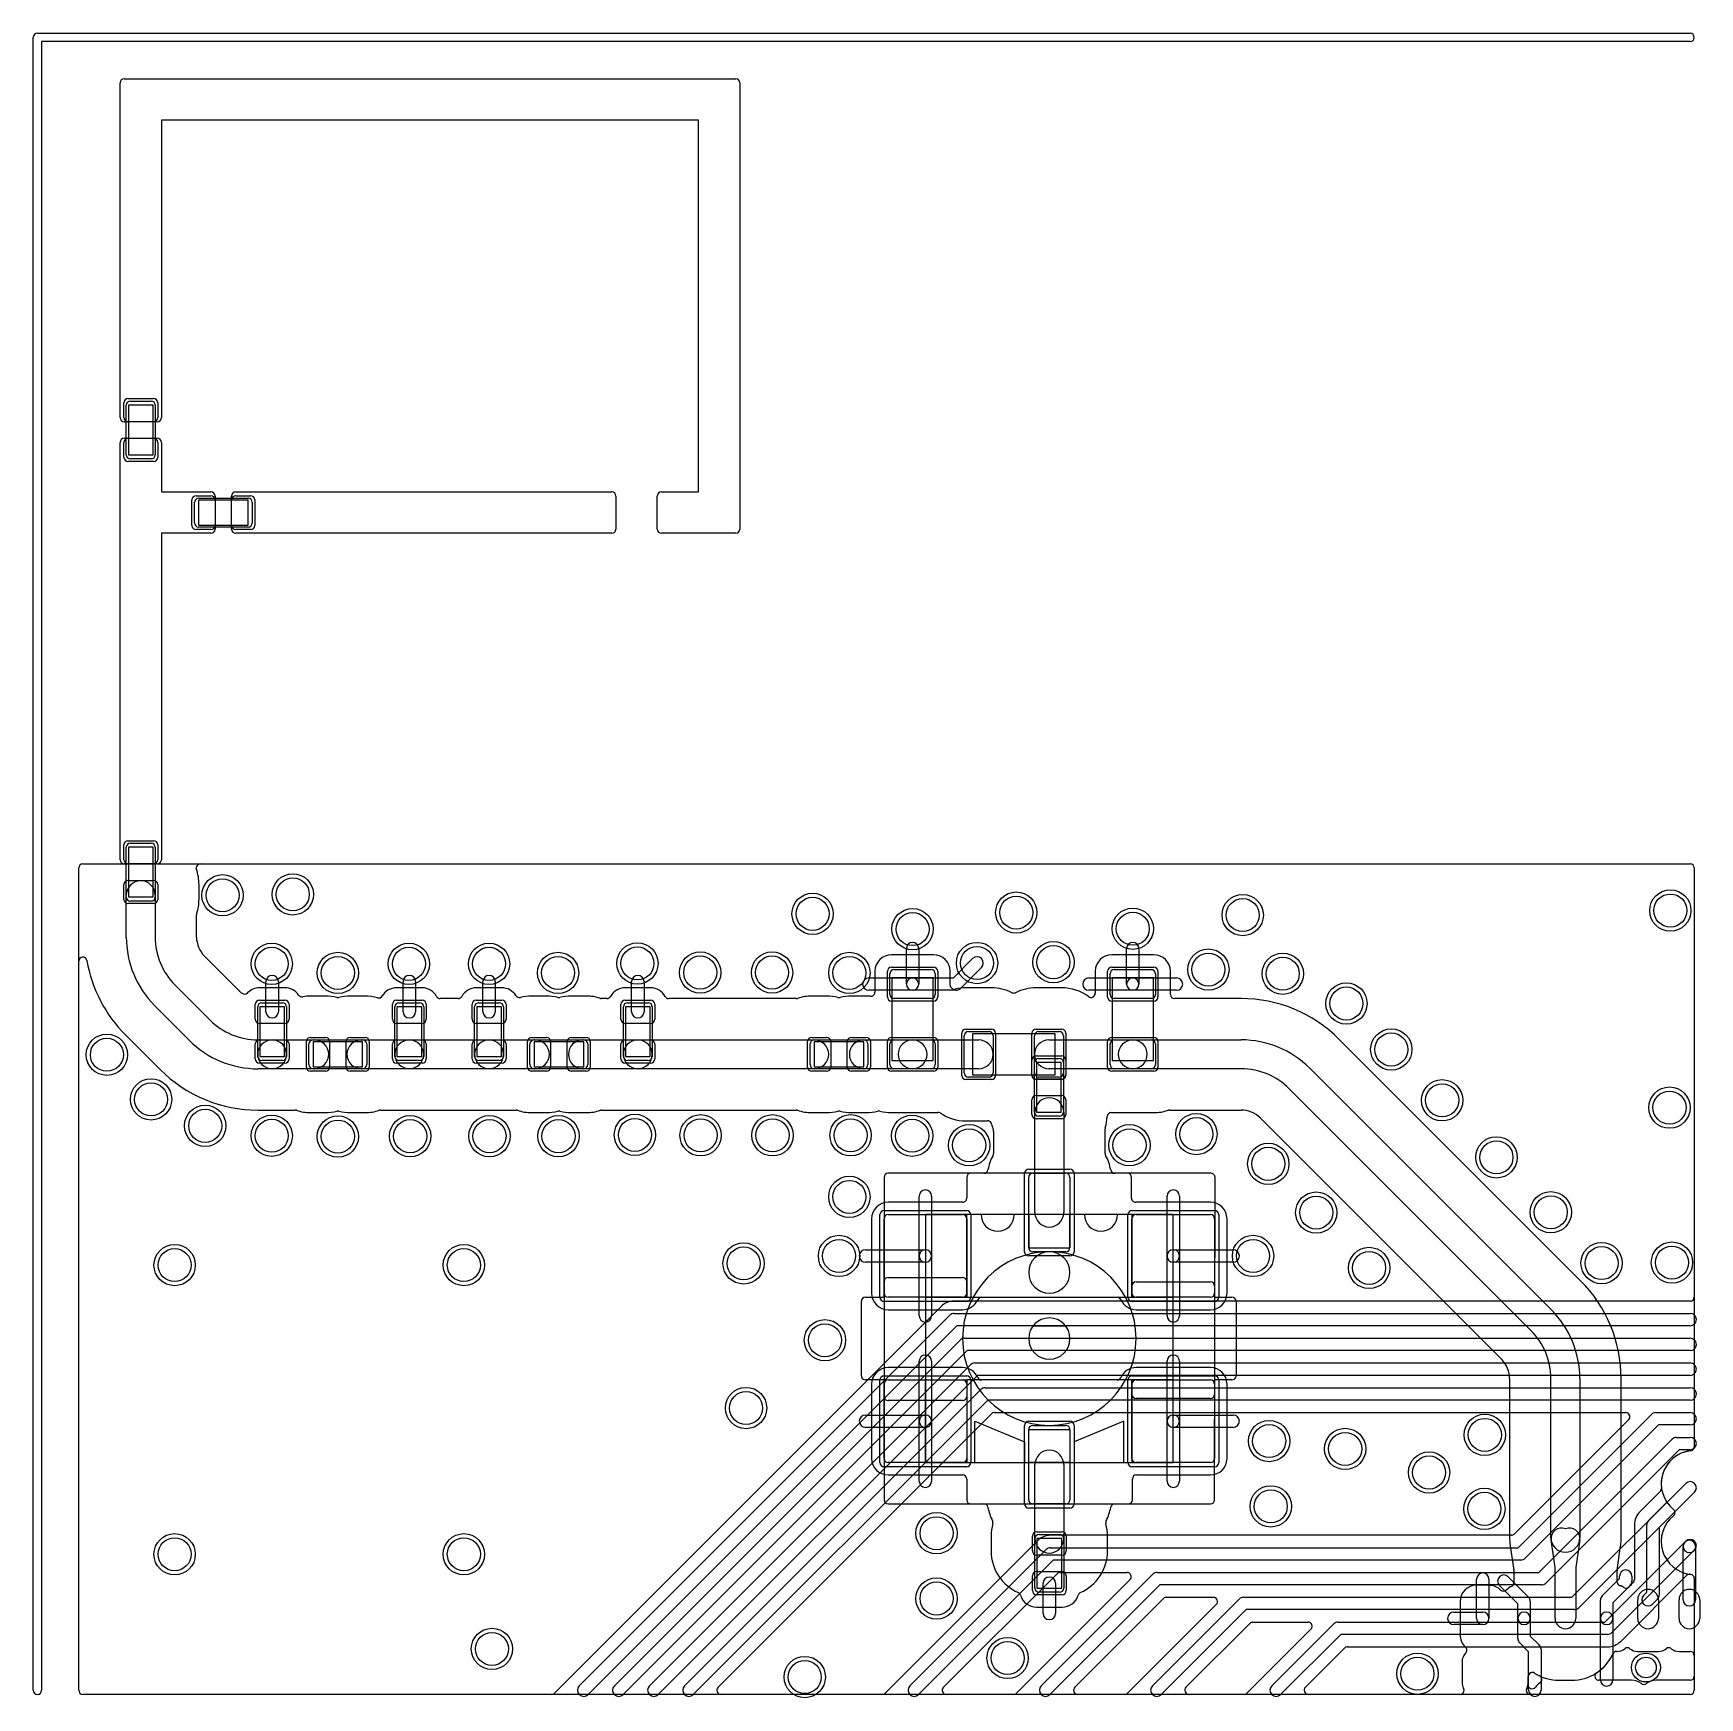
# Model space of a CAD drawing. Extents: x -0.1 to 20.1, y 179.9 to 200.1.
import ezdxf

# ---------------------------------------------------------------- set-up
doc = ezdxf.new("R2010")
doc.units = 0
for name, color, linetype in [('L1-Copper', 7, 'CONTINUOUS'), ('L2-Copper', 7, 'CONTINUOUS'), ('L3-Copper', 7, 'CONTINUOUS'), ('L4-Copper', 7, 'CONTINUOUS'), ('PartsFrame-A', 7, 'CONTINUOUS'), ('PCBoutline', 7, 'CONTINUOUS'), ('Resist-A', 7, 'CONTINUOUS'), ('Resist-B', 7, 'CONTINUOUS')]:
    doc.layers.add(name, color=color, linetype=linetype)

msp = doc.modelspace()

# ---------------------------------------------------------------- linework, layer by layer
at = {"layer": 'L1-Copper'}
for p, q in [((1, 195.39997), (1, 199.45003)), ((1.04997, 199.5), (8.45003, 199.5)), ((8.5, 199.45003), (8.5, 194.04997)), ((8, 199), (1.5, 199)), ((1.5, 199), (1.5, 195.39997)), ((8, 194.5), (8, 199)), ((1.095, 195.63), (1.405, 195.63)), ((1.045, 195.4), (1.045, 195.58)), ((1.455, 195.58), (1.455, 195.4)), ((1.45003, 195.35), (1.04997, 195.35)), ((1.405, 195.35), (1.095, 195.35)), ((1, 190.04997), (1, 195.10003)), ((1.045, 194.92), (1.045, 195.1)), ((1.04997, 195.15), (1.45003, 195.15)), ((1.095, 195.15), (1.405, 195.15)), ((1.455, 195.1), (1.455, 194.92)), ((1.5, 195.10003), (1.5, 194.5)), ((1.405, 194.87), (1.095, 194.87)), ((1.5, 194.5), (2.10003, 194.5)), ((1.87, 194.095), (1.87, 194.405)), ((1.92, 194.455), (2.1, 194.455)), ((2.15, 194.45003), (2.15, 194.04997)), ((2.15, 194.405), (2.15, 194.095)), ((2.35, 194.04997), (2.35, 194.45003)), ((2.35, 194.095), (2.35, 194.405)), ((2.39997, 194.5), (6.95003, 194.5)), ((2.4, 194.455), (2.58, 194.455)), ((2.63, 194.405), (2.63, 194.095)), ((7, 194.45003), (7, 194.04997)), ((7.5, 194.04997), (7.5, 194.45003)), ((7.54997, 194.5), (8, 194.5)), ((2.10003, 194), (1.5, 194)), ((1.5, 194), (1.5, 190.04997)), ((2.1, 194.045), (1.92, 194.045)), ((6.95003, 194), (2.39997, 194)), ((2.58, 194.045), (2.4, 194.045)), ((8.45003, 194), (7.54997, 194)), ((1.045, 190.05), (1.045, 190.23)), ((1.095, 190.28), (1.405, 190.28)), ((1.455, 190.23), (1.455, 190.05)), ((1.45003, 190), (1.04997, 190)), ((1.405, 190), (1.095, 190)), ((1.9707, 190), (20, 190)), ((1.095, 189.8), (1.405, 189.8)), ((20.04997, 189.95003), (20.04997, 182.94722)), ((1.045, 189.57), (1.045, 189.75)), ((1.075, 189.11421), (1.075, 189.62)), ((1.425, 189.62), (1.425, 189.11421)), ((1.455, 189.75), (1.455, 189.57)), ((1.955, 189.57), (1.955, 189.75)), ((1.405, 189.52), (1.095, 189.52)), ((1.925, 189.11421), (1.925, 189.38266)), ((10.515, 188.545), (10.515, 188.97504)), ((10.665, 188.97504), (10.665, 188.545)), ((13.18, 188.545), (13.18, 188.97504)), ((13.33, 188.97504), (13.33, 188.545)), ((0.50004, 180), (0.50004, 188.8217)), ((2.43887, 188.46573), (2.02016, 188.88442)), ((10.845, 188.90004), (10.335, 188.90004)), ((10.335, 188.75), (10.845, 188.75)), ((11.08393, 188.62), (11.31697, 188.85303)), ((11.42303, 188.74697), (11.16803, 188.49197)), ((13.51, 188.90004), (13, 188.90004)), ((13, 188.75), (13.51, 188.75)), ((2.765, 188.21), (2.765, 188.57504)), ((2.915, 188.57504), (2.915, 188.21)), ((4.425, 188.21), (4.425, 188.57504)), ((4.575, 188.57504), (4.575, 188.21)), ((5.39, 188.21), (5.39, 188.57504)), ((5.54, 188.57504), (5.54, 188.21)), ((7.19, 188.21), (7.19, 188.57504)), ((7.34, 188.57504), (7.34, 188.21)), ((10.05996, 188.62), (10.59, 188.62)), ((10.13496, 188.7), (10.13496, 188.44744)), ((10.285, 188.39), (10.285, 188.7)), ((10.59, 188.62), (11.08393, 188.62)), ((10.895, 188.7), (10.895, 188.39)), ((11.04504, 188.53341), (11.04504, 188.7)), ((12.72496, 188.62), (13.255, 188.62)), ((12.79996, 188.7), (12.79996, 188.43368)), ((12.95, 188.39), (12.95, 188.7)), ((13.255, 188.62), (13.78504, 188.62)), ((13.56, 188.7), (13.56, 188.39)), ((13.71004, 188.41997), (13.71004, 188.7)), ((1.66663, 188.53085), (2.08586, 188.11164)), ((2.995, 188.50004), (2.685, 188.50004)), ((2.685, 188.35), (2.995, 188.35)), ((3.485, 188.4), (3.305, 188.4)), ((3.965, 188.4), (3.785, 188.4)), ((4.655, 188.50004), (4.345, 188.50004)), ((4.345, 188.35), (4.655, 188.35)), ((5.09066, 188.37), (4.87434, 188.37)), ((5.62, 188.50004), (5.31, 188.50004)), ((5.31, 188.35), (5.62, 188.35)), ((6.16, 188.4), (5.98, 188.4)), ((6.64, 188.4), (6.46, 188.4)), ((6.89066, 188.37), (6.82734, 188.37)), ((7.42, 188.50004), (7.11, 188.50004)), ((7.11, 188.35), (7.42, 188.35)), ((9.18265, 188.37), (7.63934, 188.37)), ((9.55, 188.4), (9.37, 188.4)), ((10.03, 188.4), (9.85, 188.4)), ((10.59, 188.47), (10.05996, 188.47)), ((11.115, 188.47), (10.59, 188.47)), ((11.545, 188.5), (11.235, 188.5)), ((12.395, 188.5), (12.085, 188.5)), ((13.255, 188.47), (12.72496, 188.47)), ((13.78504, 188.47), (13.255, 188.47)), ((14.56579, 188.37), (13.76001, 188.37)), ((1.83837, 187.86415), (1.41914, 188.28337)), ((2.635, 188.12), (2.635, 188.3)), ((3.045, 188.3), (3.045, 188.12)), ((4.295, 188.12), (4.295, 188.3)), ((4.705, 188.3), (4.705, 188.12)), ((5.26, 188.12), (5.26, 188.3)), ((5.67, 188.3), (5.67, 188.12)), ((7.06, 188.12), (7.06, 188.3)), ((7.47, 188.3), (7.47, 188.12)), ((10.845, 188.34), (10.335, 188.34)), ((13.51, 188.34), (13, 188.34)), ((2.995, 188.07), (2.685, 188.07)), ((4.655, 188.07), (4.345, 188.07)), ((5.62, 188.07), (5.31, 188.07)), ((7.42, 188.07), (7.11, 188.07)), ((11.185, 187.44), (11.185, 187.95)), ((11.235, 188), (11.545, 188)), ((11.595, 187.95), (11.595, 187.44)), ((12.035, 187.44), (12.035, 187.95)), ((12.085, 188), (12.395, 188)), ((12.445, 187.95), (12.445, 187.44)), ((1.06559, 187.92981), (1.48484, 187.51058)), ((2.635, 187.64), (2.635, 187.82)), ((2.66921, 187.87), (2.84, 187.87)), ((2.685, 187.87), (2.995, 187.87)), ((2.84, 187.87), (3.35, 187.87)), ((3.045, 187.82), (3.045, 187.64)), ((3.255, 187.54), (3.255, 187.85)), ((3.305, 187.9), (3.485, 187.9)), ((3.535, 187.85), (3.535, 187.54)), ((3.735, 187.54), (3.735, 187.85)), ((3.785, 187.9), (3.965, 187.9)), ((3.92, 187.87), (4.5, 187.87)), ((4.015, 187.85), (4.015, 187.54)), ((4.295, 187.64), (4.295, 187.82)), ((4.345, 187.87), (4.655, 187.87)), ((4.5, 187.87), (5.465, 187.87)), ((4.705, 187.82), (4.705, 187.64)), ((5.26, 187.64), (5.26, 187.82)), ((5.31, 187.87), (5.62, 187.87)), ((5.465, 187.87), (6.02, 187.87)), ((5.67, 187.82), (5.67, 187.64)), ((5.93, 187.54), (5.93, 187.85)), ((5.98, 187.9), (6.16, 187.9)), ((6.21, 187.85), (6.21, 187.54)), ((6.41, 187.54), (6.41, 187.85)), ((6.46, 187.9), (6.64, 187.9)), ((6.6, 187.87), (7.265, 187.87)), ((6.69, 187.85), (6.69, 187.54)), ((7.06, 187.64), (7.06, 187.82)), ((7.11, 187.87), (7.42, 187.87)), ((7.265, 187.87), (9.4, 187.87)), ((7.47, 187.82), (7.47, 187.64)), ((9.32, 187.54), (9.32, 187.85)), ((9.37, 187.9), (9.55, 187.9)), ((9.6, 187.85), (9.6, 187.54)), ((9.8, 187.54), (9.8, 187.85)), ((9.85, 187.9), (10.03, 187.9)), ((10, 187.87), (10.59, 187.87)), ((10.08, 187.85), (10.08, 187.54)), ((10.285, 187.54), (10.285, 187.85)), ((10.335, 187.9), (10.845, 187.9)), ((10.59, 187.87), (11.39, 187.87)), ((10.895, 187.85), (10.895, 187.54)), ((12.24, 187.87), (13.255, 187.87)), ((12.95, 187.54), (12.95, 187.85)), ((13, 187.9), (13.51, 187.9)), ((13.255, 187.87), (14.56579, 187.87)), ((13.56, 187.85), (13.56, 187.54)), ((18.6744, 184.95518), (15.75019, 187.87941)), ((2.995, 187.59), (2.685, 187.59)), ((4.655, 187.59), (4.345, 187.59)), ((5.62, 187.59), (5.31, 187.59)), ((7.42, 187.59), (7.11, 187.59)), ((12.035, 187.445), (12.035, 187.625)), ((12.085, 187.675), (12.395, 187.675)), ((12.445, 187.625), (12.445, 187.445)), ((2.84, 187.52), (2.66921, 187.52)), ((3.35, 187.52), (2.84, 187.52)), ((3.485, 187.49), (3.305, 187.49)), ((3.965, 187.49), (3.785, 187.49)), ((4.5, 187.52), (3.92, 187.52)), ((5.465, 187.52), (4.5, 187.52)), ((6.02, 187.52), (5.465, 187.52)), ((6.16, 187.49), (5.98, 187.49)), ((6.64, 187.49), (6.46, 187.49)), ((7.265, 187.52), (6.6, 187.52)), ((9.4, 187.52), (7.265, 187.52)), ((9.55, 187.49), (9.37, 187.49)), ((10.03, 187.49), (9.85, 187.49)), ((10.59, 187.52), (10, 187.52)), ((10.845, 187.49), (10.335, 187.49)), ((11.39, 187.52), (10.59, 187.52)), ((11.545, 187.39), (11.235, 187.39)), ((12.395, 187.395), (12.085, 187.395)), ((12.395, 187.39), (12.085, 187.39)), ((13.255, 187.52), (12.24, 187.52)), ((13.51, 187.49), (13, 187.49)), ((14.56579, 187.52), (13.255, 187.52)), ((15.39663, 187.52586), (18.32085, 184.60163)), ((12.035, 186.965), (12.035, 187.145)), ((12.085, 187.195), (12.395, 187.195)), ((12.445, 187.145), (12.445, 186.965)), ((18.07336, 184.35414), (15.14915, 187.27837)), ((2.6692, 187.02), (3.11766, 187.02)), ((3.305, 186.99), (3.485, 186.99)), ((3.785, 186.99), (3.965, 186.99)), ((4.15235, 187.02), (5.79266, 187.02)), ((5.98, 186.99), (6.16, 186.99)), ((6.46, 186.99), (6.64, 186.99)), ((6.82735, 187.02), (9.18266, 187.02)), ((9.37, 186.99), (9.55, 186.99)), ((9.85, 186.99), (10.03, 186.99)), ((10.335, 186.99), (10.845, 186.99)), ((12.07, 185.78), (12.07, 186.995)), ((12.42, 186.995), (12.42, 185.78)), ((13, 186.99), (13.51, 186.99)), ((13.69735, 187.02), (14.56579, 187.02)), ((11.235, 186.89), (11.49817, 186.89)), ((11.57, 186.76307), (11.57, 186.49547)), ((12.395, 186.915), (12.085, 186.915)), ((12.92, 186.49547), (12.92, 186.79362)), ((14.7956, 186.92481), (17.71928, 184.00113)), ((11.245, 186.205), (11.245, 185.95501)), ((11.45339, 186.255), (11.295, 186.255)), ((11.995, 185.355), (11.995, 186.205)), ((12.045, 186.255), (12.445, 186.255)), ((12.495, 186.205), (12.495, 185.355)), ((13.19, 186.255), (13.03661, 186.255)), ((13.24, 185.95496), (13.24, 186.205)), ((10.67, 185.255), (10.67, 185.98004)), ((10.82, 185.98004), (10.82, 185.255)), ((13.67, 185.255), (13.67, 185.98004)), ((13.82, 185.98004), (13.82, 185.255)), ((11.195, 185.90504), (10.295, 185.90504)), ((10.295, 185.755), (11.195, 185.755)), ((14.195, 185.90504), (13.295, 185.90504)), ((13.295, 185.755), (14.195, 185.755)), ((10.09496, 185.705), (10.09496, 184.805)), ((10.245, 184.805), (10.245, 185.705)), ((11.245, 185.705), (11.245, 184.805)), ((13.245, 184.805), (13.245, 185.705)), ((14.245, 185.705), (14.245, 184.805)), ((14.39504, 184.805), (14.39504, 185.705)), ((10.01996, 185.33), (10.745, 185.33)), ((13.745, 185.33), (14.47004, 185.33)), ((10.745, 185.18), (10.01996, 185.18)), ((10.67, 184.52996), (10.67, 185.255)), ((10.82, 185.255), (10.82, 184.52996)), ((12.445, 185.305), (12.045, 185.305)), ((13.67, 184.52996), (13.67, 185.255)), ((14.47004, 185.18), (13.745, 185.18)), ((13.82, 185.255), (13.82, 184.52996)), ((10.245, 184.755), (10.245, 184.94503)), ((10.29497, 184.995), (11.19503, 184.995)), ((11.245, 184.94503), (11.245, 184.755)), ((13.29497, 184.94), (14.19503, 184.94)), ((10.01997, 184.755), (10.245, 184.755)), ((11.195, 184.755), (10.295, 184.755)), ((11.245, 184.755), (13.245, 184.755)), ((11.42415, 184.755), (13.06585, 184.755)), ((13.245, 184.755), (13.245, 184.89003)), ((14.195, 184.755), (13.295, 184.755)), ((14.245, 184.89003), (14.245, 184.755)), ((14.245, 184.755), (14.45503, 184.755)), ((9.97, 183.80497), (9.97, 184.70503)), ((10.295, 184.60496), (11.195, 184.60496)), ((13.295, 184.60496), (14.195, 184.60496)), ((14.505, 184.70503), (14.505, 183.80497)), ((11.195, 183.90504), (10.295, 183.90504)), ((10.67, 183.255), (10.67, 183.98004)), ((10.82, 183.98004), (10.82, 183.255)), ((14.195, 183.90504), (13.295, 183.90504)), ((13.67, 183.255), (13.67, 183.98004)), ((13.82, 183.98004), (13.82, 183.255)), ((10.245, 183.755), (10.01997, 183.755)), ((10.09496, 183.705), (10.09496, 182.805)), ((10.245, 183.55497), (10.245, 183.755)), ((10.245, 182.805), (10.245, 183.705)), ((10.295, 183.755), (11.195, 183.755)), ((13.245, 183.755), (11.245, 183.755)), ((11.245, 183.755), (11.245, 183.55497)), ((11.245, 183.705), (11.245, 182.805)), ((13.06585, 183.755), (11.42415, 183.755)), ((13.245, 183.57997), (13.245, 183.755)), ((13.245, 182.805), (13.245, 183.705)), ((13.295, 183.755), (14.195, 183.755)), ((14.45503, 183.755), (14.245, 183.755)), ((14.245, 183.755), (14.245, 183.57997)), ((14.245, 183.705), (14.245, 182.805)), ((14.39504, 182.805), (14.39504, 183.705)), ((17.815, 183.77078), (17.815, 181.845)), ((18.315, 181.845), (18.315, 183.77079)), ((18.665, 183.77079), (18.665, 181.845)), ((19.165, 181.845), (19.165, 183.7708)), ((11.19503, 183.505), (10.29497, 183.505)), ((14.19503, 183.53), (13.29497, 183.53)), ((10.01996, 183.33), (10.745, 183.33)), ((13.745, 183.33), (14.47004, 183.33)), ((10.745, 183.18), (10.01996, 183.18)), ((10.67, 182.52996), (10.67, 183.255)), ((10.82, 183.255), (10.82, 182.52996)), ((11.995, 182.305), (11.995, 183.155)), ((12.045, 183.205), (12.445, 183.205)), ((12.495, 183.155), (12.495, 182.305)), ((13.67, 182.52996), (13.67, 183.255)), ((14.47004, 183.18), (13.745, 183.18)), ((13.82, 183.255), (13.82, 182.52996)), ((11.195, 182.755), (10.295, 182.755)), ((12.07, 181.835), (12.07, 182.73)), ((12.42, 182.73), (12.42, 181.835)), ((14.195, 182.755), (13.295, 182.755)), ((10.295, 182.60496), (11.195, 182.60496)), ((11.245, 182.55499), (11.245, 182.305)), ((13.25, 182.305), (13.25, 182.55499)), ((13.29997, 182.60496), (14.195, 182.60496)), ((19.49697, 182.05303), (19.94697, 182.50303)), ((19.639, 182.40726), (19.39087, 182.15913)), ((20.05303, 182.39697), (19.625, 181.96893)), ((11.295, 182.255), (11.4534, 182.255)), ((12.445, 182.255), (12.045, 182.255)), ((13.0366, 182.255), (13.2, 182.255)), ((12.09, 181.915), (12.4, 181.915)), ((19.32496, 182), (19.32496, 181.33873)), ((19.475, 181.18607), (19.475, 182)), ((19.625, 181.96893), (19.625, 181.155)), ((11.54, 181.865), (11.54, 181.685)), ((12.04, 181.685), (12.04, 181.865)), ((12.45, 181.865), (12.45, 181.685)), ((12.95, 181.685), (12.95, 181.865)), ((17.82192, 181.74857), (17.86449, 181.45365)), ((18.365, 181.48601), (18.31679, 181.82)), ((18.66321, 181.82), (18.615, 181.48601)), ((19.11551, 181.45365), (19.15808, 181.74857)), ((19.915, 181.095), (19.915, 181.74)), ((19.93697, 181.79303), (19.94697, 181.80303)), ((20.05303, 181.69697), (20.04303, 181.68697)), ((20.065, 181.74), (20.065, 181.095)), ((12.4, 181.635), (12.09, 181.635)), ((18.365, 180.87), (18.365, 181.48601)), ((18.615, 181.48601), (18.615, 180.87)), ((12.04, 181.205), (12.04, 181.385)), ((12.09, 181.435), (12.4, 181.435)), ((12.17, 180.92996), (12.17, 181.295)), ((12.32, 181.295), (12.32, 180.92996)), ((12.45, 181.385), (12.45, 181.205)), ((17.415, 180.87), (17.415, 181.34504)), ((17.565, 181.34504), (17.565, 180.87)), ((17.79803, 181.37303), (18.04303, 181.12803)), ((17.865, 181.44651), (17.865, 181.29915)), ((18.93697, 181.14303), (19.145, 181.35107)), ((19.115, 181.31365), (19.115, 181.44651)), ((19.145, 181.35107), (19.145, 181.38)), ((19.295, 181.38), (19.295, 181.32)), ((12.4, 181.155), (12.09, 181.155)), ((17.565, 181.27004), (17.415, 181.27004)), ((17.915, 181.04393), (17.69197, 181.26697)), ((18.915, 180.87), (18.915, 181.09)), ((19.27303, 181.26697), (19.065, 181.05893)), ((19.365, 180.87), (19.365, 181.095)), ((19.43697, 181.14803), (19.475, 181.18607)), ((19.60303, 181.10197), (19.54303, 181.04197)), ((19.615, 181.095), (19.615, 180.87)), ((19.865, 180.87), (19.865, 181.095)), ((20.115, 181.095), (20.115, 180.87)), ((12.09, 181.00496), (12.4, 181.00496)), ((17.13996, 180.945), (17.49, 180.945)), ((17.21496, 181.07), (17.21496, 180.67)), ((17.915, 180.87), (17.915, 181.04393)), ((18.065, 181.075), (18.065, 180.87)), ((19.065, 181.05893), (19.065, 180.87)), ((17.49, 180.795), (17.13996, 180.795)), ((17.915, 180.625), (17.915, 180.87)), ((18.065, 180.87), (18.065, 180.65607)), ((18.915, 180.125), (18.915, 180.87)), ((19.065, 180.87), (19.065, 180.125)), ((18.045, 180.46393), (17.93697, 180.57197)), ((18.065, 180.65607), (18.17303, 180.54803)), ((18.195, 180.495), (18.195, 180)), ((17.24, 180.345), (17.24, 180.095)), ((18.045, 180), (18.045, 180.46393)), ((19.11042, 180.47), (19.115, 180.47)), ((19.11044, 180.47), (19.115, 180.47)), ((19.365, 180.47), (19.615, 180.47)), ((19.365, 180.46996), (19.615, 180.46996)), ((19.865, 180.47), (20, 180.47)), ((19.865, 180.46996), (20, 180.46996)), ((20.04997, 180.42003), (20.04997, 180)), ((20.04997, 180.41999), (20.04997, 180.17001)), ((18.04, 180.095), (18.04, 180.1657)), ((18.04, 180.095), (18.04, 180.16564)), ((18.415, 180.12), (18.565, 180.12)), ((19.29, 180.12004), (18.89663, 180.12004)), ((20, 180.12004), (19.59, 180.12004)), ((17.21404, 179.95003), (0.55001, 179.95003)), ((20, 179.95003), (18.06596, 179.95003))]:
    msp.add_line(p, q, dxfattribs=at)
for centre, radius in [((2.24, 189.62), 0.25), ((3.09, 189.63), 0.25), ((9.38, 189.395), 0.25), ((11.845, 189.41), 0.25), ((14.585, 189.38), 0.25), ((19.76, 189.435), 0.25), ((10.59, 189.21), 0.25), ((13.255, 189.215), 0.25), ((2.835, 188.79), 0.25), ((4.495, 188.79), 0.25), ((5.465, 188.79), 0.25), ((7.26, 188.795), 0.25), ((11.37, 188.8), 0.25), ((12.295, 188.81), 0.25), ((14.17, 188.72), 0.25), ((3.635, 188.68), 0.25), ((6.3, 188.68), 0.25), ((8.02, 188.685), 0.25), ((8.89, 188.685), 0.25), ((9.825, 188.68), 0.25), ((15.07, 188.67), 0.25), ((15.84, 188.31), 0.25), ((0.84, 187.69), 0.25), ((16.38335, 187.75372), 0.25), ((1.375, 187.15), 0.25), ((16.99854, 187.13854), 0.25), ((19.75, 187.05), 0.25), ((2.03, 186.83), 0.25), ((2.835, 186.71), 0.25), ((3.635, 186.7), 0.25), ((4.51, 186.705), 0.25), ((5.47, 186.705), 0.25), ((6.305, 186.705), 0.25), ((7.23, 186.72), 0.25), ((8.025, 186.715), 0.25), ((8.895, 186.715), 0.25), ((9.84, 186.715), 0.25), ((10.585, 186.71), 0.25), ((14.025, 186.73), 0.25), ((11.275, 186.595), 0.25), ((13.215, 186.595), 0.25), ((14.895, 186.37), 0.25), ((17.65574, 186.4484), 0.25), ((9.825, 185.97), 0.25), ((15.475, 185.78), 0.25), ((18.31335, 185.78372), 0.25), ((1.66, 185.145), 0.25), ((5.16, 185.145), 0.25), ((8.545, 185.165), 0.25), ((9.7, 185.255), 0.25), ((14.71, 185.255), 0.25), ((16.115, 185.11), 0.25), ((18.92854, 185.16854), 0.25), ((19.78, 185.175), 0.25), ((9.53, 184.235), 0.25), ((8.575, 183.415), 0.25), ((17.515, 183.09), 0.25), ((14.905, 183.015), 0.25), ((15.825, 182.92), 0.25), ((16.84, 182.635), 0.25), ((14.925, 182.225), 0.25), ((17.51, 182.195), 0.25), ((10.88, 181.9), 0.25), ((1.66, 181.645), 0.25), ((5.16, 181.645), 0.25), ((10.88, 181.11), 0.25), ((5.5, 180.5), 0.25), ((11.74, 180.39), 0.25), ((9.285, 180.16), 0.25), ((16.7, 180.2), 0.25), ((19.465, 180.275), 0.175)]:
    msp.add_circle(centre, radius, dxfattribs=at)
for centre, radius, start, end in [((1.04997, 199.45003), 0.04997, 90, 180), ((8.45003, 199.45003), 0.04997, 0, 90), ((1.095, 195.58), 0.05, 90, 180), ((1.405, 195.58), 0.05, 0, 90), ((1.04997, 195.39997), 0.04997, 180, -90), ((1.095, 195.4), 0.05, 180, -90), ((1.405, 195.4), 0.05, -90, 0), ((1.45003, 195.39997), 0.04997, -90, 0), ((1.04997, 195.10003), 0.04997, 90, 180), ((1.095, 195.1), 0.05, 90, 180), ((1.405, 195.1), 0.05, 0, 90), ((1.45003, 195.10003), 0.04997, 0, 90), ((1.095, 194.92), 0.05, 180, -90), ((1.405, 194.92), 0.05, -90, 0), ((1.92, 194.405), 0.05, 90, 180), ((2.1, 194.405), 0.05, 0, 90), ((2.10003, 194.45003), 0.04997, 0, 90), ((2.39997, 194.45003), 0.04997, 90, 180), ((2.4, 194.405), 0.05, 90, 180), ((2.58, 194.405), 0.05, 0, 90), ((6.95003, 194.45003), 0.04997, 0, 90), ((7.54997, 194.45003), 0.04997, 90, 180), ((1.92, 194.095), 0.05, 180, -90), ((2.1, 194.095), 0.05, -90, 0), ((2.10003, 194.04997), 0.04997, -90, 0), ((2.4, 194.095), 0.05, 180, -90), ((2.39997, 194.04997), 0.04997, 180, -90), ((2.58, 194.095), 0.05, -90, 0), ((6.95003, 194.04997), 0.04997, -90, 0), ((7.54997, 194.04997), 0.04997, 180, -90), ((8.45003, 194.04997), 0.04997, -90, 0), ((1.095, 190.23), 0.05, 90, 180), ((1.405, 190.23), 0.05, 0, 90), ((1.04997, 190.04997), 0.04997, 180, -90), ((1.095, 190.05), 0.05, 180, -90), ((1.405, 190.05), 0.05, -90, 0), ((1.45003, 190.04997), 0.04997, -90, 0), ((1.9707, 189.94999), 0.05001, 90, 180), ((20, 189.95003), 0.04997, 0, 90), ((1.095, 189.75), 0.05, 90, 180), ((1.25, 189.62), 0.175, 0, 180), ((1.405, 189.75), 0.05, 0, 90), ((1.97066, 189.94999), 0.04997, 180, -160.524347), ((1.405, 189.75), 0.55, 0, 19.470719), ((1.095, 189.57), 0.05, 180, -90), ((1.405, 189.57), 0.05, -90, 0), ((1.405, 189.57), 0.55, -18.195125, 0), ((1.97497, 189.38266), 0.04997, 161.807997, 180), ((2.25, 189.11421), 1.175, 180, -135.00069), ((2.25, 189.11421), 0.825, 180, -135.000491), ((2.25001, 189.11421), 0.32501, 180, -135.007479), ((10.59, 188.97504), 0.075, 0, 180), ((13.255, 188.97504), 0.075, 0, 180), ((0.55001, 188.8217), 0.04997, 9.758251, 180), ((2.25, 189.1142), 1.675, -170.237156, -135.026364), ((10.335, 188.7), 0.20004, 90, 180), ((10.335, 188.7), 0.05, 90, 180), ((10.845, 188.7), 0.20004, 0, 90), ((10.845, 188.7), 0.05, 0, 90), ((11.37, 188.8), 0.075, -45, 135), ((13, 188.7), 0.20004, 90, 180), ((13, 188.7), 0.05, 90, 180), ((13.51, 188.7), 0.20004, 0, 90), ((13.51, 188.7), 0.05, 0, 90), ((2.84, 188.57504), 0.075, 0, 180), ((4.5, 188.57504), 0.075, 0, 180), ((5.465, 188.57504), 0.075, 0, 180), ((7.265, 188.57504), 0.075, 0, 180), ((10.05996, 188.545), 0.075, 90, -90), ((10.59, 188.545), 0.075, 90, -90), ((10.59, 188.545), 0.075, 180, 0), ((10.59, 188.545), 0.075, -90, 90), ((12.72496, 188.545), 0.075, 90, -90), ((13.255, 188.545), 0.075, 90, -90), ((13.255, 188.545), 0.075, 180, 0), ((13.255, 188.545), 0.075, -90, 90), ((13.78504, 188.545), 0.075, -90, 90), ((2.4742, 188.50106), 0.04997, -135, -134.124333), ((2.47474, 188.50053), 0.04997, -134.991892, -134.635167), ((2.66922, 188.695), 0.325, -134.94515, -126.535991), ((2.50549, 188.47402), 0.04997, -126.537386, -44.10812), ((2.685, 188.3), 0.20004, 90, 135.88913), ((2.685, 188.3), 0.05, 90, 180), ((2.995, 188.3), 0.20004, 34.321621, 90), ((2.995, 188.3), 0.05, 0, 90), ((3.20148, 188.44097), 0.04997, -145.67394, -80.066413), ((3.305, 187.85), 0.55, 90, 99.935866), ((3.485, 187.85), 0.55, 75.522613, 90), ((3.635, 188.43095), 0.05, -104.478169, -75.521831), ((3.785, 187.85), 0.55, 90, 104.477387), ((3.965, 187.85), 0.55, 74.07478, 90), ((4.12962, 188.42694), 0.04997, -105.92492, -30.511472), ((4.345, 188.3), 0.20004, 90, 149.485224), ((4.345, 188.3), 0.05, 90, 180), ((4.655, 188.3), 0.20004, 28.676523, 90), ((4.655, 188.3), 0.05, 0, 90), ((4.87434, 188.41997), 0.04997, -151.321824, -90), ((5.09066, 188.41997), 0.04997, -90, -28.678176), ((5.31, 188.3), 0.20004, 90, 151.323477), ((5.31, 188.3), 0.05, 90, 180), ((5.62, 188.3), 0.20004, 31.756117, 90), ((5.62, 188.3), 0.05, 0, 90), ((5.83258, 188.43158), 0.04997, -148.24377, -75.774662), ((5.98, 187.85), 0.55, 90, 104.223717), ((6.16, 187.85), 0.55, 75.522613, 90), ((6.31, 188.43095), 0.05, -104.478169, -75.521831), ((6.46, 187.85), 0.55, 90, 104.477387), ((6.64, 187.85), 0.55, 71.804875, 90), ((6.82734, 188.41997), 0.04997, -108.192003, -90), ((6.89066, 188.41997), 0.04997, -90, -28.678176), ((7.11, 188.3), 0.20004, 90, 151.323477), ((7.11, 188.3), 0.05, 90, 180), ((7.42, 188.3), 0.20004, 28.676523, 90), ((7.42, 188.3), 0.05, 0, 90), ((7.63934, 188.41997), 0.04997, -151.321824, -90), ((9.18265, 188.41997), 0.04997, -90, -71.807997), ((9.37, 187.85), 0.55, 90, 108.196115), ((9.55, 187.85), 0.55, 75.522613, 90), ((9.7, 188.43095), 0.05, -104.478169, -75.521831), ((9.85, 187.85), 0.55, 90, 104.477387), ((10.03, 187.85), 0.55, 84.741153, 90), ((10.08499, 188.44744), 0.04997, -95.25879, 0), ((10.335, 188.39), 0.05, 180, -90), ((10.845, 188.39), 0.05, -90, 0), ((11.09501, 188.53341), 0.04997, 180, -76.506051), ((11.235, 187.95), 0.55, 90, 103.493019), ((11.115, 188.545), 0.075, -90, -45), ((11.545, 187.95), 0.55, 63.256517, 90), ((11.81499, 188.48579), 0.04997, -116.749661, -116.570179), ((11.81501, 188.48583), 0.05001, -116.570175, -90), ((11.81501, 188.48579), 0.04997, -90, -63.250339), ((12.085, 187.95), 0.55, 90, 116.743483), ((12.395, 187.95), 0.55, 53.724321, 90), ((12.74999, 188.43368), 0.04997, -126.28281, 0), ((13, 188.39), 0.05, 180, -90), ((13.51, 188.39), 0.05, -90, 0), ((13.76001, 188.41997), 0.04997, 180, -90), ((14.56579, 186.695), 1.675, 45.000242, 90), ((2.84, 188.21), 0.075, 180, 0), ((4.5, 188.21), 0.075, 180, 0), ((5.465, 188.21), 0.075, 180, 0), ((7.265, 188.21), 0.075, 180, 0), ((2.66922, 188.695), 0.825, -135, -90.000694), ((2.685, 188.12), 0.05, 180, -90), ((2.995, 188.12), 0.05, -90, 0), ((4.345, 188.12), 0.05, 180, -90), ((4.655, 188.12), 0.05, -90, 0), ((5.31, 188.12), 0.05, 180, -90), ((5.62, 188.12), 0.05, -90, 0), ((7.11, 188.12), 0.05, 180, -90), ((7.42, 188.12), 0.05, -90, 0), ((11.235, 187.95), 0.05, 90, 180), ((11.545, 187.95), 0.05, 0, 90), ((12.085, 187.95), 0.05, 90, 180), ((12.395, 187.95), 0.05, 0, 90), ((1.03026, 187.89447), 0.04997, 45.008108, 45.875667), ((2.66922, 188.695), 1.175, -135, -90.000488), ((2.685, 187.82), 0.05, 90, 180), ((2.84, 187.695), 0.175, 90, -90), ((2.84, 187.695), 0.175, -90, 90), ((2.995, 187.82), 0.05, 0, 90), ((3.305, 187.85), 0.05, 90, 180), ((3.35, 187.695), 0.175, -90, 90), ((3.485, 187.85), 0.05, 0, 90), ((3.785, 187.85), 0.05, 90, 180), ((3.92, 187.695), 0.175, 90, -90), ((3.965, 187.85), 0.05, 0, 90), ((4.345, 187.82), 0.05, 90, 180), ((4.5, 187.695), 0.175, 90, -90), ((4.5, 187.695), 0.175, -90, 90), ((4.655, 187.82), 0.05, 0, 90), ((5.31, 187.82), 0.05, 90, 180), ((5.465, 187.695), 0.175, 90, -90), ((5.465, 187.695), 0.175, -90, 90), ((5.62, 187.82), 0.05, 0, 90), ((5.98, 187.85), 0.05, 90, 180), ((6.02, 187.695), 0.175, -90, 90), ((6.16, 187.85), 0.05, 0, 90), ((6.46, 187.85), 0.05, 90, 180), ((6.6, 187.695), 0.175, 90, -90), ((6.64, 187.85), 0.05, 0, 90), ((7.11, 187.82), 0.05, 90, 180), ((7.265, 187.695), 0.175, 90, -90), ((7.265, 187.695), 0.175, -90, 90), ((7.42, 187.82), 0.05, 0, 90), ((9.37, 187.85), 0.05, 90, 180), ((9.4, 187.695), 0.175, -90, 90), ((9.55, 187.85), 0.05, 0, 90), ((9.85, 187.85), 0.05, 90, 180), ((10, 187.695), 0.175, 90, -90), ((10.03, 187.85), 0.05, 0, 90), ((10.335, 187.85), 0.05, 90, 180), ((10.59, 187.695), 0.175, 90, -90), ((10.59, 187.695), 0.175, -90, 90), ((10.845, 187.85), 0.05, 0, 90), ((11.39, 187.695), 0.175, -90, 90), ((12.24, 187.695), 0.175, 90, -90), ((13, 187.85), 0.05, 90, 180), ((13.255, 187.695), 0.175, 90, -90), ((13.255, 187.695), 0.175, -90, 90), ((13.51, 187.85), 0.05, 0, 90), ((14.56579, 186.695), 1.175, 45.00069, 90), ((2.685, 187.64), 0.05, 180, -90), ((2.995, 187.64), 0.05, -90, 0), ((3.305, 187.54), 0.05, 180, -90), ((3.485, 187.54), 0.05, -90, 0), ((3.785, 187.54), 0.05, 180, -90), ((3.965, 187.54), 0.05, -90, 0), ((4.345, 187.64), 0.05, 180, -90), ((4.655, 187.64), 0.05, -90, 0), ((5.31, 187.64), 0.05, 180, -90), ((5.62, 187.64), 0.05, -90, 0), ((5.98, 187.54), 0.05, 180, -90), ((6.16, 187.54), 0.05, -90, 0), ((6.46, 187.54), 0.05, 180, -90), ((6.64, 187.54), 0.05, -90, 0), ((7.11, 187.64), 0.05, 180, -90), ((7.42, 187.64), 0.05, -90, 0), ((9.37, 187.54), 0.05, 180, -90), ((9.55, 187.54), 0.05, -90, 0), ((9.85, 187.54), 0.05, 180, -90), ((10.03, 187.54), 0.05, -90, 0), ((10.335, 187.54), 0.05, 180, -90), ((10.845, 187.54), 0.05, -90, 0), ((12.085, 187.625), 0.05, 90, 180), ((12.395, 187.625), 0.05, 0, 90), ((13, 187.54), 0.05, 180, -90), ((13.51, 187.54), 0.05, -90, 0), ((2.66923, 188.695), 1.675, -134.999274, -90.001026), ((11.235, 187.44), 0.05, 180, -90), ((11.545, 187.44), 0.05, -90, 0), ((12.085, 187.445), 0.05, 180, -90), ((12.085, 187.44), 0.05, 180, -90), ((12.395, 187.445), 0.05, -90, 0), ((12.395, 187.44), 0.05, -90, 0), ((14.56579, 186.695), 0.825, 45.000491, 90), ((12.085, 187.145), 0.05, 90, 180), ((12.245, 186.995), 0.175, 0, 180), ((12.395, 187.145), 0.05, 0, 90), ((3.11766, 186.97003), 0.04997, 71.807997, 90), ((3.305, 187.54), 0.55, -108.195125, -90), ((3.485, 187.54), 0.55, -90, -75.522613), ((3.635, 186.95905), 0.05, 75.521831, 104.478169), ((3.785, 187.54), 0.55, -104.477387, -90), ((3.965, 187.54), 0.55, -90, -71.803885), ((4.15235, 186.97003), 0.04997, 90, 108.192003), ((5.79266, 186.97003), 0.04997, 71.807997, 90), ((5.98, 187.54), 0.55, -108.195125, -90), ((6.16, 187.54), 0.55, -90, -75.522613), ((6.31, 186.95905), 0.05, 75.521831, 104.478169), ((6.46, 187.54), 0.55, -104.477387, -90), ((6.64, 187.54), 0.55, -90, -71.803885), ((6.82735, 186.97003), 0.04997, 90, 108.192003), ((9.18266, 186.97003), 0.04997, 71.807997, 90), ((9.37, 187.54), 0.55, -108.195125, -90), ((9.55, 187.54), 0.55, -90, -75.522613), ((9.7, 186.95905), 0.05, 75.521831, 104.478169), ((9.85, 187.54), 0.55, -104.477387, -90), ((10.03, 187.54), 0.55, -90, -75.276003), ((10.1825, 186.9597), 0.05, 75.274517, 104.725483), ((10.335, 187.54), 0.55, -104.723997, -90), ((10.84501, 187.54), 0.55, -90.001042, -84.77888), ((10.89961, 186.94252), 0.04997, 90, 95.224535), ((10.89961, 186.94248), 0.05001, 63.429825, 90), ((10.89963, 186.94252), 0.04997, 56.014153, 63.429821), ((11.235, 187.44), 0.55, -123.985352, -90), ((12.085, 186.965), 0.05, 180, -90), ((12.395, 186.965), 0.05, -90, 0), ((12.395, 186.965), 0.55, -16.598066, -2.38525), ((12.99448, 186.94003), 0.05, 90, 177.615964), ((12.99448, 186.94006), 0.04997, 89.403788, 90), ((13.00073, 187.54001), 0.55001, -90.596918, -90.076046), ((13.51, 187.54), 0.55, -90, -71.803885), ((13.69735, 186.97003), 0.04997, 90, 108.192003), ((14.56579, 186.69499), 0.32501, 45.001247, 90), ((11.49817, 186.83999), 0.05001, 33.690068, 90), ((11.4982, 186.84001), 0.04997, 12.011478, 33.690068), ((12.08504, 186.9649), 0.55001, -167.985421, -160.342462), ((11.52003, 186.76307), 0.04997, 0, 19.656909), ((12.96997, 186.79362), 0.04997, 163.407284, 180), ((12.045, 186.20499), 0.55, 151.044757, 170.404609), ((11.52003, 186.49545), 0.04997, -28.955478, -26.570179), ((11.51999, 186.49547), 0.05001, -26.570175, 0), ((12.97001, 186.49547), 0.05001, 180, -153.429825), ((12.96997, 186.49545), 0.04997, -153.429821, -151.044522), ((12.445, 186.20499), 0.55, 9.595391, 28.955243), ((11.295, 186.205), 0.05, 90, 180), ((11.45339, 186.305), 0.05, -90, -9.590429), ((12.045, 186.205), 0.05, 90, 180), ((12.445, 186.205), 0.05, 0, 90), ((13.03661, 186.305), 0.05, -170.409571, -90), ((13.19, 186.205), 0.05, 0, 90), ((10.745, 185.98004), 0.075, 0, 180), ((11.19503, 185.95501), 0.04997, -90.011466, 0), ((13.28998, 185.95496), 0.04997, 180, -88.85332), ((13.745, 185.98004), 0.075, 0, 180), ((10.295, 185.705), 0.20004, 90, 180), ((10.295, 185.705), 0.05, 90, 180), ((11.195, 185.705), 0.20004, 89.994272, 90), ((11.195, 185.705), 0.05, 0, 90), ((12.245, 185.78), 0.175, 180, 0), ((13.295, 185.705), 0.05, 90, 180), ((13.295, 185.705), 0.20004, 90, 91.15149), ((14.195, 185.705), 0.20004, 0, 90), ((14.195, 185.705), 0.05, 0, 90), ((10.01996, 185.255), 0.075, 90, -90), ((10.745, 185.255), 0.075, 0, 180), ((10.745, 185.255), 0.075, -90, 90), ((12.045, 185.355), 0.05, 180, -90), ((12.445, 185.355), 0.05, -90, 0), ((13.745, 185.255), 0.075, 0, 180), ((13.745, 185.255), 0.075, 90, -90), ((14.47004, 185.255), 0.075, -90, 90), ((10.745, 185.255), 0.075, 180, 0), ((13.745, 185.255), 0.075, 180, 0), ((10.29497, 184.94503), 0.04997, 90, 180), ((11.19503, 184.94503), 0.04997, 0, 90), ((13.29497, 184.89003), 0.04997, 90, 180), ((14.19503, 184.89003), 0.04997, 0, 90), ((17.49, 183.77077), 1.675, 0.001026, 45.000242), ((10.01997, 184.70503), 0.04997, 90, 180), ((10.295, 184.805), 0.20004, 180, -90), ((10.295, 184.805), 0.05, 180, -90), ((11.195, 184.805), 0.05, -90, 0), ((11.195, 184.805), 0.20004, -90, -23.570172), ((11.42415, 184.70503), 0.04997, 90, 156.431026), ((13.06585, 184.70503), 0.04997, 23.568974, 90), ((13.295, 184.805), 0.20004, -156.429828, -90), ((13.295, 184.805), 0.05, 180, -90), ((14.195, 184.805), 0.20004, -90, 0), ((14.195, 184.805), 0.05, -90, 0), ((14.45503, 184.70503), 0.04997, 0, 90), ((10.745, 184.52996), 0.075, 180, 0), ((13.745, 184.52996), 0.075, 180, 0), ((17.49, 183.77078), 1.175, 0.000488, 45), ((17.49, 183.77078), 0.825, 0.000694, 45), ((10.295, 183.705), 0.20004, 90, 180), ((10.745, 183.98004), 0.075, 0, 180), ((11.195, 183.705), 0.20004, 23.570172, 90), ((13.295, 183.705), 0.20004, 90, 156.429828), ((13.745, 183.98004), 0.075, 0, 180), ((14.195, 183.705), 0.20004, 0, 90), ((17.68395, 183.9658), 0.04997, 44.124333, 45), ((17.48999, 183.77078), 0.32501, 0, 44.997507), ((10.01997, 183.80497), 0.04997, 180, -90), ((10.295, 183.705), 0.05, 90, 180), ((11.195, 183.705), 0.05, 0, 90), ((11.42415, 183.80497), 0.04997, -156.431026, -90), ((13.06585, 183.80497), 0.04997, -90, -23.568974), ((13.295, 183.705), 0.05, 90, 180), ((14.195, 183.705), 0.05, 0, 90), ((14.45503, 183.80497), 0.04997, -90, 0), ((10.29497, 183.55497), 0.04997, 180, -90), ((11.19503, 183.55497), 0.04997, -90, 0), ((13.29497, 183.57997), 0.04997, 180, -90), ((14.19503, 183.57997), 0.04997, -90, 0), ((10.01996, 183.255), 0.075, 90, -90), ((10.745, 183.255), 0.075, 0, 180), ((10.745, 183.255), 0.075, -90, 90), ((13.745, 183.255), 0.075, 0, 180), ((13.745, 183.255), 0.075, 90, -90), ((14.47004, 183.255), 0.075, -90, 90), ((10.745, 183.255), 0.075, 180, 0), ((12.045, 183.155), 0.05, 90, 180), ((12.445, 183.155), 0.05, 0, 90), ((13.745, 183.255), 0.075, 180, 0), ((12.245, 182.73), 0.175, 0, 180), ((20.05, 182.5), 0.40004, 96.379575, -172.669798), ((20, 182.94722), 0.04997, -83.623088, 0), ((10.295, 182.805), 0.20004, 180, -90), ((10.295, 182.805), 0.05, 180, -90), ((11.195, 182.805), 0.05, -90, 0), ((13.295, 182.805), 0.05, 180, -90), ((14.195, 182.805), 0.20004, -90, 0), ((14.195, 182.805), 0.05, -90, 0), ((10.745, 182.52996), 0.075, 180, 0), ((11.195, 182.805), 0.20004, -90, -89.991407), ((11.19503, 182.55499), 0.04997, 0, 90), ((13.29997, 182.55499), 0.04997, 90, 180), ((13.745, 182.52996), 0.075, 180, 0), ((20, 182.45), 0.075, -45, 135), ((11.295, 182.305), 0.05, 180, -90), ((12.045, 182.305), 0.05, 180, -90), ((12.445, 182.305), 0.05, -90, 0), ((13.2, 182.305), 0.05, -90, 0), ((19.60367, 182.44259), 0.04997, -45, 7.324132), ((11.4534, 182.205), 0.05, 9.579129, 90), ((12.04505, 182.30492), 0.55003, -170.41352, -152.540467), ((12.44496, 182.30492), 0.55002, -27.460014, -9.585626), ((13.03657, 182.20501), 0.04997, 161.568677, 170.415146), ((13.0366, 182.205), 0.05001, 90, 161.568675), ((19.55, 182), 0.22504, 135, 180), ((12.09001, 181.86504), 0.55001, 164.215869, -179.995833), ((11.51265, 182.02825), 0.04997, -15.791066, 27.457341), ((12.09, 181.865), 0.05, 90, 180), ((12.4, 181.865), 0.05, 0, 90), ((12.97735, 182.02824), 0.04997, 152.532485, -164.219966), ((12.39998, 181.86503), 0.55002, -0.003125, 15.78485), ((18.44051, 181.83786), 0.125, 66.677429, -171.786393), ((18.53949, 181.83786), 0.125, -8.21437, 113.322571), ((19.55, 182), 0.075, 135, 180), ((12.245, 181.835), 0.175, 180, 0), ((18.49, 181.845), 0.675, 180, -172.330025), ((17.77152, 181.74824), 0.04997, 7.635556, 7.671175), ((18.44053, 181.83788), 0.62502, -172.368768, -171.784853), ((18.49, 181.845), 0.175, 180, 0), ((18.53949, 181.83786), 0.625, -8.213594, -7.62772), ((19.20849, 181.74827), 0.04997, 172.328825, 172.375807), ((18.49, 181.845), 0.675, -7.667338, 0), ((19.99, 181.74), 0.075, 0, 180), ((19.99, 181.74), 0.075, 135, -45), ((20, 181.75), 0.075, -45, 135), ((12.09, 181.685), 0.55, 180, -113.585296), ((12.09, 181.685), 0.05, 180, -90), ((12.4, 181.685), 0.05, -90, 0), ((12.4, 181.685), 0.55, -66.414704, 0), ((12.09, 181.385), 0.05, 90, 180), ((12.245, 181.295), 0.075, 0, 180), ((12.4, 181.385), 0.05, 0, 90), ((17.49, 181.34504), 0.075, 0, 180), ((17.745, 181.32), 0.075, 45, -135), ((17.81503, 181.29915), 0.04997, -66.431026, 0), ((17.81503, 181.44651), 0.04997, 0, 8.214418), ((19.16497, 181.44651), 0.04997, 171.785582, 180), ((19.16501, 181.31365), 0.05001, 180, -123.690068), ((19.22, 181.38), 0.075, 0, 180), ((19.49, 181.095), 0.27504, 131.416774, 144.060081), ((19.22, 181.32), 0.075, -45, 0), ((19.27499, 181.33873), 0.04997, -48.577852, 0), ((11.84995, 181.13515), 0.04997, 16.222596, 66.420517), ((12.09, 181.205), 0.20004, -163.775656, -90), ((12.09, 181.205), 0.05, 180, -90), ((12.4, 181.205), 0.05, -90, 0), ((12.4, 181.205), 0.20004, -90, -16.224344), ((12.64005, 181.13515), 0.04997, 113.579483, 163.777404), ((17.415, 181.07), 0.20004, 90, 180), ((17.565, 181.07), 0.20004, 45.575207, 90), ((17.74, 181.24855), 0.04997, -134.424386, -45.575614), ((17.915, 181.07), 0.20004, 113.570172, 134.424793), ((17.99, 181.075), 0.075, 0, 45), ((18.99, 181.09), 0.075, 135, 180), ((19.16499, 181.31362), 0.04997, -123.690068, -104.475667), ((19.115, 181.12), 0.15, 55.986823, 75.522786), ((19.22686, 181.28576), 0.04997, -124.011272, -35.938863), ((19.49, 181.095), 0.125, 0, 180), ((19.49, 181.095), 0.075, 135, -45), ((19.55, 181.155), 0.075, -45, 0), ((19.99, 181.095), 0.125, 0, 180), ((19.99, 181.095), 0.075, 180, 0), ((12.245, 180.92996), 0.075, 180, 0), ((17.13996, 180.87), 0.075, 90, -90), ((17.49, 180.87), 0.075, -90, 90), ((17.99, 180.87), 0.075, 0, 180), ((18.99, 180.87), 0.075, 0, 180), ((17.49, 180.87), 0.075, 180, 0), ((17.99, 180.87), 0.075, 180, 0), ((18.49, 180.87), 0.125, 180, 0), ((18.99, 180.87), 0.075, 180, 0), ((19.49, 180.87), 0.125, 180, 0), ((19.99, 180.87), 0.125, 180, 0), ((17.415, 180.67), 0.20004, 180, -132.21011), ((17.24703, 180.48482), 0.04997, -44.359533, 47.790332), ((17.99, 180.625), 0.075, 180, -135), ((18.12, 180.495), 0.075, 0, 45), ((19.115, 180.62), 0.15, -90, -51.316926), ((19.115, 180.62), 0.15, -90, -51.322295), ((19.23997, 180.46389), 0.04997, 51.304377, 128.679506), ((19.24, 180.46387), 0.05001, 51.324087, 128.675913), ((19.365, 180.62), 0.15004, -128.690224, -90), ((19.365, 180.62), 0.15, -128.683074, -90), ((19.615, 180.62), 0.15, -90, -51.316926), ((19.615, 180.62), 0.15004, -90, -51.320511), ((19.74, 180.46387), 0.05001, 51.324087, 128.675913), ((19.74, 180.46386), 0.04997, 51.320494, 128.679506), ((19.865, 180.62), 0.15004, -128.679489, -90), ((19.865, 180.62), 0.15, -128.683074, -90), ((17.39001, 180.345), 0.15001, 135.640104, 180), ((18.565, 180.67), 0.55, -90, -24.62242), ((18.56501, 180.67), 0.55, -56.445728, -24.624749), ((19.11042, 180.42003), 0.04997, 90, 155.378607), ((19.11042, 180.42001), 0.04997, 146.309932, 155.378607), ((19.11045, 180.41999), 0.05001, 104.036243, 146.309932), ((19.11044, 180.42003), 0.04997, 90, 104.036243), ((20, 180.42003), 0.04997, 0, 90), ((20, 180.41999), 0.04997, 0, 90), ((17.39, 180.095), 0.15, 180, -151.635861), ((17.89, 180.095), 0.15, -28.364139, 0), ((18.08805, 180.06739), 0.04997, 172.062867, -36.126851), ((17.89, 180.095), 0.15, -7.936169, 0), ((18.08997, 180.1657), 0.04997, 57.197256, 180), ((18.09, 180.16563), 0.05, 89.988541, 179.988541), ((18.09002, 180.16566), 0.04998, 57.203467, 90.011466), ((18.415, 180.67), 0.55, -122.80245, -90), ((18.41498, 180.67002), 0.55001, -122.793499, -115.784693), ((18.28999, 179.91999), 0.20005, 122.954467, 143.873656), ((18.15399, 180.12978), 0.04997, -57.047756, 64.209308), ((18.89663, 180.17001), 0.04997, 123.556496, -90), ((18.99, 180.125), 0.075, 180, 0), ((19.29, 179.92), 0.20004, 53.130675, 90), ((19.44, 180.12001), 0.04997, -126.865311, -53.134689), ((19.59, 179.92), 0.20004, 90, 126.869325), ((20, 180.17001), 0.04997, -90, 0), ((0.55001, 180), 0.04997, 180, -90), ((17.21404, 180), 0.04997, -90, 28.365212), ((18.06596, 180), 0.04997, 151.634788, -90), ((18.12, 180), 0.075, 180, 0), ((20, 180), 0.04997, -90, 0)]:
    msp.add_arc(centre, radius, start, end, dxfattribs=at)
at = {"layer": 'L2-Copper'}
for p, q in [((0.55001, 190), (20, 190)), ((0.50004, 180), (0.50004, 189.95003)), ((20.04997, 189.95003), (20.04997, 182.94722)), ((10.245, 186.205), (10.245, 182.305)), ((14.19994, 186.255), (10.295, 186.255)), ((14.24506, 182.30494), (14.24994, 186.20494)), ((10.295, 182.255), (14.19506, 182.255)), ((20.04997, 181.35278), (20.04997, 180)), ((20, 179.95003), (0.55001, 179.95003))]:
    msp.add_line(p, q, dxfattribs=at)
for centre, radius in [((2.24, 189.62), 0.25), ((3.09, 189.63), 0.25), ((9.38, 189.395), 0.25), ((11.845, 189.41), 0.25), ((14.585, 189.38), 0.25), ((19.76, 189.435), 0.25), ((10.59, 189.21), 0.25), ((13.255, 189.215), 0.25), ((2.835, 188.79), 0.25), ((4.495, 188.79), 0.25), ((5.465, 188.79), 0.25), ((7.26, 188.795), 0.25), ((11.37, 188.8), 0.25), ((12.295, 188.81), 0.25), ((14.17, 188.72), 0.25), ((3.635, 188.68), 0.25), ((6.3, 188.68), 0.25), ((8.02, 188.685), 0.25), ((8.89, 188.685), 0.25), ((9.825, 188.68), 0.25), ((15.07, 188.67), 0.25), ((15.84, 188.31), 0.25), ((0.84, 187.69), 0.25), ((16.38335, 187.75372), 0.25), ((1.375, 187.15), 0.25), ((16.99854, 187.13854), 0.25), ((19.75, 187.05), 0.25), ((2.03, 186.83), 0.25), ((2.835, 186.71), 0.25), ((3.635, 186.7), 0.25), ((4.51, 186.705), 0.25), ((5.47, 186.705), 0.25), ((6.305, 186.705), 0.25), ((7.23, 186.72), 0.25), ((8.025, 186.715), 0.25), ((8.895, 186.715), 0.25), ((9.84, 186.715), 0.25), ((10.585, 186.71), 0.25), ((14.025, 186.73), 0.25), ((11.275, 186.595), 0.25), ((13.215, 186.595), 0.25), ((14.895, 186.37), 0.25), ((17.65574, 186.4484), 0.25), ((9.825, 185.97), 0.25), ((15.475, 185.78), 0.25), ((18.31335, 185.78372), 0.25), ((1.66, 185.145), 0.25), ((5.16, 185.145), 0.25), ((8.545, 185.165), 0.25), ((9.7, 185.255), 0.25), ((14.71, 185.255), 0.25), ((16.115, 185.11), 0.25), ((18.92854, 185.16854), 0.25), ((19.78, 185.175), 0.25), ((9.53, 184.235), 0.25), ((8.575, 183.415), 0.25), ((17.515, 183.09), 0.25), ((14.905, 183.015), 0.25), ((15.825, 182.92), 0.25), ((16.84, 182.635), 0.25), ((14.925, 182.225), 0.25), ((17.51, 182.195), 0.25), ((10.88, 181.9), 0.25), ((1.66, 181.645), 0.25), ((5.16, 181.645), 0.25), ((10.88, 181.11), 0.25), ((5.5, 180.5), 0.25), ((11.74, 180.39), 0.25), ((9.285, 180.16), 0.25), ((16.7, 180.2), 0.25), ((19.465, 180.275), 0.175)]:
    msp.add_circle(centre, radius, dxfattribs=at)
for centre, radius, start, end in [((0.55001, 189.95003), 0.04997, 90, 180), ((20, 189.95003), 0.04997, 0, 90), ((10.295, 186.205), 0.05, 90, 180), ((14.19994, 186.205), 0.05, -0.068755, 90), ((20.05, 182.5), 0.40004, 96.379575, -128.943657), ((20, 182.94722), 0.04997, -83.623088, 0), ((10.295, 182.305), 0.05, 180, -90), ((14.19506, 182.305), 0.05, -90, -0.068755), ((20.05, 181.8), 0.40004, 128.943657, -96.379575), ((19.76714, 182.15), 0.04997, -51.051871, 51.051871), ((20, 181.35278), 0.04997, 0, 83.623087), ((0.55001, 180), 0.04997, 180, -90), ((20, 180), 0.04997, -90, 0)]:
    msp.add_arc(centre, radius, start, end, dxfattribs=at)
at = {"layer": 'L3-Copper'}
for p, q in [((0.55001, 190), (20, 190)), ((0.50004, 180), (0.50004, 189.95003)), ((20.04997, 189.95003), (20.04997, 182.94722)), ((20.04997, 181.35278), (20.04997, 180)), ((20, 179.95003), (0.55001, 179.95003))]:
    msp.add_line(p, q, dxfattribs=at)
for centre, radius in [((2.24, 189.62), 0.25), ((3.09, 189.63), 0.25), ((9.38, 189.395), 0.25), ((11.845, 189.41), 0.25), ((14.585, 189.38), 0.25), ((19.76, 189.435), 0.25), ((10.59, 189.21), 0.25), ((13.255, 189.215), 0.25), ((2.835, 188.79), 0.25), ((4.495, 188.79), 0.25), ((5.465, 188.79), 0.25), ((7.26, 188.795), 0.25), ((11.37, 188.8), 0.25), ((12.295, 188.81), 0.25), ((14.17, 188.72), 0.25), ((3.635, 188.68), 0.25), ((6.3, 188.68), 0.25), ((8.02, 188.685), 0.25), ((8.89, 188.685), 0.25), ((9.825, 188.68), 0.25), ((15.07, 188.67), 0.25), ((15.84, 188.31), 0.25), ((0.84, 187.69), 0.25), ((16.38335, 187.75372), 0.25), ((1.375, 187.15), 0.25), ((16.99854, 187.13854), 0.25), ((19.75, 187.05), 0.25), ((2.03, 186.83), 0.25), ((2.835, 186.71), 0.25), ((3.635, 186.7), 0.25), ((4.51, 186.705), 0.25), ((5.47, 186.705), 0.25), ((6.305, 186.705), 0.25), ((7.23, 186.72), 0.25), ((8.025, 186.715), 0.25), ((8.895, 186.715), 0.25), ((9.84, 186.715), 0.25), ((10.585, 186.71), 0.25), ((14.025, 186.73), 0.25), ((11.275, 186.595), 0.25), ((13.215, 186.595), 0.25), ((14.895, 186.37), 0.25), ((17.65574, 186.4484), 0.25), ((9.825, 185.97), 0.25), ((15.475, 185.78), 0.25), ((18.31335, 185.78372), 0.25), ((1.66, 185.145), 0.25), ((5.16, 185.145), 0.25), ((8.545, 185.165), 0.25), ((9.7, 185.255), 0.25), ((14.71, 185.255), 0.25), ((16.115, 185.11), 0.25), ((18.92854, 185.16854), 0.25), ((19.78, 185.175), 0.25), ((9.53, 184.235), 0.25), ((8.575, 183.415), 0.25), ((17.515, 183.09), 0.25), ((14.905, 183.015), 0.25), ((15.825, 182.92), 0.25), ((16.84, 182.635), 0.25), ((14.925, 182.225), 0.25), ((17.51, 182.195), 0.25), ((10.88, 181.9), 0.25), ((1.66, 181.645), 0.25), ((5.16, 181.645), 0.25), ((10.88, 181.11), 0.25), ((5.5, 180.5), 0.25), ((11.74, 180.39), 0.25), ((9.285, 180.16), 0.25), ((16.7, 180.2), 0.25), ((19.465, 180.275), 0.175)]:
    msp.add_circle(centre, radius, dxfattribs=at)
for centre, radius, start, end in [((0.55001, 189.95003), 0.04997, 90, 180), ((20, 189.95003), 0.04997, 0, 90), ((20.05, 182.5), 0.40004, 96.379575, -128.943657), ((20, 182.94722), 0.04997, -83.623088, 0), ((20.05, 181.8), 0.40004, 128.943657, -96.379575), ((19.76714, 182.15), 0.04997, -51.051871, 51.051871), ((20, 181.35278), 0.04997, 0, 83.623087), ((0.55001, 180), 0.04997, 180, -90), ((20, 180), 0.04997, -90, 0)]:
    msp.add_arc(centre, radius, start, end, dxfattribs=at)
at = {"layer": 'L4-Copper'}
for p, q in [((0.55001, 190), (20, 190)), ((0.50004, 180), (0.50004, 189.95003)), ((20.04997, 189.95003), (20.04997, 184.76001)), ((10.93582, 184.64413), (6.25636, 179.96467)), ((6.55692, 180.05303), (11.04192, 184.53803)), ((20, 184.71004), (11.09495, 184.71004)), ((11.09495, 184.56), (20, 184.56)), ((11.12602, 184.41), (6.66298, 179.94697)), ((20, 184.41), (11.12602, 184.41)), ((6.98124, 180.05303), (11.16624, 184.23803)), ((11.25034, 184.11), (7.0873, 179.94697)), ((11.21927, 184.26), (20, 184.26)), ((20, 184.11), (11.25034, 184.11)), ((7.40556, 180.05303), (11.29056, 183.93803)), ((11.34359, 183.96), (20, 183.96)), ((11.37466, 183.81), (7.51162, 179.94697)), ((20, 183.81), (11.37466, 183.81)), ((7.82988, 180.05303), (11.41488, 183.63803)), ((11.49898, 183.51), (7.93594, 179.94697)), ((11.46791, 183.66), (20, 183.66)), ((20, 183.51), (11.49898, 183.51)), ((8.2365, 180.03533), (11.54649, 183.34532)), ((11.58182, 183.35996), (19.22107, 183.35996)), ((17.91893, 181.725), (19.53197, 183.33803)), ((19.585, 183.36), (20, 183.36)), ((19.2564, 183.27466), (17.87142, 181.88968)), ((19.61607, 183.21), (18.00303, 181.59697)), ((20, 183.21), (19.61607, 183.21)), ((18.16892, 181.425), (19.78197, 183.03803)), ((19.86607, 182.91), (18.25302, 181.29697)), ((19.835, 183.06), (20, 183.06)), ((20, 182.91), (19.86607, 182.91)), ((18.56893, 181.125), (19.94697, 182.50303)), ((20.05303, 182.39697), (18.65303, 180.99697)), ((12.10087, 181.80913), (10.25641, 179.96467)), ((10.55697, 180.05303), (12.20697, 181.70303)), ((17.83609, 181.87504), (12.26, 181.87504)), ((12.26, 181.725), (17.91893, 181.725)), ((18.96893, 180.825), (19.94697, 181.80303)), ((20.05303, 181.69697), (19.05303, 180.69697)), ((12.29107, 181.575), (10.66303, 179.94697)), ((17.95, 181.575), (12.29107, 181.575)), ((10.96359, 180.03533), (12.33858, 181.41032)), ((13.2214, 181.33966), (11.84641, 179.96467)), ((12.14697, 180.05303), (13.49697, 181.40303)), ((12.37391, 181.42496), (13.18607, 181.42496)), ((13.55, 181.425), (18.16892, 181.425)), ((19.15913, 180.59087), (19.95726, 181.389)), ((20.04997, 181.35278), (20.04997, 180)), ((13.58107, 181.275), (12.25303, 179.94697)), ((12.55359, 180.03533), (13.62858, 181.11032)), ((13.49197, 180.05303), (14.54197, 181.10303)), ((18.19999, 181.275), (13.58107, 181.275)), ((13.66391, 181.12496), (14.23107, 181.12496)), ((14.595, 181.125), (18.56893, 181.125)), ((14.2664, 181.03966), (13.19141, 179.96467)), ((14.62607, 180.975), (13.59803, 179.94697)), ((18.6, 180.975), (14.62607, 180.975)), ((13.89859, 180.03533), (14.67358, 180.81032)), ((15.4114, 180.73966), (14.63641, 179.96467)), ((14.70891, 180.82496), (15.37607, 180.82496)), ((14.93697, 180.05303), (15.68697, 180.80303)), ((15.74, 180.825), (18.96893, 180.825)), ((15.77107, 180.675), (15.04303, 179.94697)), ((15.34359, 180.03533), (15.81858, 180.51032)), ((19, 180.675), (15.77107, 180.675)), ((15.85391, 180.52496), (19, 180.52496)), ((6.22103, 179.95003), (0.55001, 179.95003)), ((10.22108, 179.95003), (8.27183, 179.95003)), ((11.81108, 179.95003), (10.99892, 179.95003)), ((13.15608, 179.95003), (12.58892, 179.95003)), ((14.60108, 179.95003), (13.93392, 179.95003)), ((20, 179.95003), (15.37892, 179.95003))]:
    msp.add_line(p, q, dxfattribs=at)
for centre, radius in [((2.24, 189.62), 0.25), ((3.09, 189.63), 0.25), ((9.38, 189.395), 0.25), ((11.845, 189.41), 0.25), ((14.585, 189.38), 0.25), ((19.76, 189.435), 0.25), ((10.59, 189.21), 0.25), ((13.255, 189.215), 0.25), ((2.835, 188.79), 0.25), ((4.495, 188.79), 0.25), ((5.465, 188.79), 0.25), ((7.26, 188.795), 0.25), ((11.37, 188.8), 0.25), ((12.295, 188.81), 0.25), ((14.17, 188.72), 0.25), ((3.635, 188.68), 0.25), ((6.3, 188.68), 0.25), ((8.02, 188.685), 0.25), ((8.89, 188.685), 0.25), ((9.825, 188.68), 0.25), ((15.07, 188.67), 0.25), ((15.84, 188.31), 0.25), ((0.84, 187.69), 0.25), ((16.38335, 187.75372), 0.25), ((1.375, 187.15), 0.25), ((16.99854, 187.13854), 0.25), ((19.75, 187.05), 0.25), ((2.03, 186.83), 0.25), ((2.835, 186.71), 0.25), ((3.635, 186.7), 0.25), ((4.51, 186.705), 0.25), ((5.47, 186.705), 0.25), ((6.305, 186.705), 0.25), ((7.23, 186.72), 0.25), ((8.025, 186.715), 0.25), ((8.895, 186.715), 0.25), ((9.84, 186.715), 0.25), ((10.585, 186.71), 0.25), ((14.025, 186.73), 0.25), ((11.275, 186.595), 0.25), ((13.215, 186.595), 0.25), ((14.895, 186.37), 0.25), ((17.65574, 186.4484), 0.25), ((9.825, 185.97), 0.25), ((15.475, 185.78), 0.25), ((18.31335, 185.78372), 0.25), ((1.66, 185.145), 0.25), ((5.16, 185.145), 0.25), ((8.545, 185.165), 0.25), ((9.7, 185.255), 0.25), ((14.71, 185.255), 0.25), ((16.115, 185.11), 0.25), ((18.92854, 185.16854), 0.25), ((19.78, 185.175), 0.25), ((9.53, 184.235), 0.25), ((8.575, 183.415), 0.25), ((17.515, 183.09), 0.25), ((14.905, 183.015), 0.25), ((15.825, 182.92), 0.25), ((16.84, 182.635), 0.25), ((14.925, 182.225), 0.25), ((17.51, 182.195), 0.25), ((10.88, 181.9), 0.25), ((1.66, 181.645), 0.25), ((5.16, 181.645), 0.25), ((10.88, 181.11), 0.25), ((5.5, 180.5), 0.25), ((11.74, 180.39), 0.25), ((9.285, 180.16), 0.25), ((16.7, 180.2), 0.25), ((19.465, 180.275), 0.175)]:
    msp.add_circle(centre, radius, dxfattribs=at)
for centre, radius, start, end in [((0.55001, 189.95003), 0.04997, 90, 180), ((20, 189.95003), 0.04997, 0, 90), ((20, 184.76001), 0.04997, -90, 0), ((11.09495, 184.485), 0.22504, 90, 135), ((11.09495, 184.485), 0.075, 90, 135), ((20, 184.485), 0.075, -90, 90), ((11.21927, 184.185), 0.075, 90, 135), ((20, 184.185), 0.075, -90, 90), ((11.34359, 183.885), 0.075, 90, 135), ((20, 183.885), 0.075, -90, 90), ((11.46791, 183.585), 0.075, 90, 135), ((20, 183.585), 0.075, -90, 90), ((11.58182, 183.30999), 0.04997, 90, 135), ((19.22107, 183.30999), 0.04997, -45, 90), ((19.585, 183.285), 0.075, 90, 135), ((20, 183.285), 0.075, -90, 90), ((19.835, 182.985), 0.075, 90, 135), ((20, 182.985), 0.075, -90, 90), ((20, 182.45), 0.075, -45, 135), ((17.83609, 181.92501), 0.04997, -90, -45), ((12.26, 181.65), 0.22504, 90, 135), ((12.26, 181.65), 0.075, 90, 135), ((20, 181.75), 0.075, -45, 135), ((17.95, 181.65), 0.075, -90, -45), ((12.37391, 181.37499), 0.04997, 90, 135), ((13.18607, 181.37499), 0.04997, -45, 90), ((13.55, 181.35), 0.075, 90, 135), ((18.19999, 181.35), 0.075, -90, -45.000175), ((19.99259, 181.35367), 0.04997, 82.675868, 135), ((20.05, 181.8), 0.40004, -97.330202, -96.379575), ((20, 181.35278), 0.04997, 0, 83.623087), ((13.66391, 181.07499), 0.04997, 90, 135), ((14.23107, 181.07499), 0.04997, -45, 90), ((14.595, 181.05), 0.075, 90, 135), ((18.6, 181.05), 0.075, -90, -45), ((14.70891, 180.77499), 0.04997, 90, 135), ((15.37607, 180.77499), 0.04997, -45, 90), ((15.74, 180.75), 0.075, 90, 135), ((19, 180.75), 0.075, -90, -45), ((15.85391, 180.47499), 0.04997, 90, 135), ((19, 180.75), 0.22504, -90, -45), ((0.55001, 180), 0.04997, 180, -90), ((6.22103, 180), 0.04997, -90, -45), ((6.60995, 180), 0.075, 135, -45), ((7.03427, 180), 0.075, 135, -45), ((7.45859, 180), 0.075, 135, -45), ((7.88291, 180), 0.075, 135, -45), ((8.27183, 180), 0.04997, 135, -90), ((10.22108, 180), 0.04997, -90, -45), ((10.61, 180), 0.075, 135, -45), ((10.99892, 180), 0.04997, 135, -90), ((11.81108, 180), 0.04997, -90, -45), ((12.2, 180), 0.075, 135, -45), ((12.58892, 180), 0.04997, 135, -90), ((13.15608, 180), 0.04997, -90, -45), ((13.545, 180), 0.075, 135, -45), ((13.93392, 180), 0.04997, 135, -90), ((14.60108, 180), 0.04997, -90, -45), ((14.99, 180), 0.075, 135, -45), ((15.37892, 180), 0.04997, 135, -90), ((20, 180), 0.04997, -90, 0)]:
    msp.add_arc(centre, radius, start, end, dxfattribs=at)
at = {"layer": 'PartsFrame-A'}
for p, q in [((1.4, 195.55), (1.1, 195.55)), ((1.1, 195.55), (1.1, 194.95)), ((1.4, 194.95), (1.4, 195.55)), ((1.1, 194.95), (1.4, 194.95)), ((2.55, 194.4), (1.95, 194.4)), ((1.95, 194.4), (1.95, 194.1)), ((2.55, 194.1), (2.55, 194.4)), ((1.95, 194.1), (2.55, 194.1)), ((1.4, 190.2), (1.1, 190.2)), ((1.1, 190.2), (1.1, 189.6)), ((1.4, 189.6), (1.4, 190.2)), ((1.1, 189.6), (1.4, 189.6)), ((10.34, 188.62), (10.34, 187.62)), ((10.84, 188.62), (10.34, 188.62)), ((10.84, 187.62), (10.84, 188.62)), ((13.005, 188.62), (13.005, 187.62)), ((13.505, 188.62), (13.005, 188.62)), ((13.505, 187.62), (13.505, 188.62)), ((2.69, 188.27), (2.69, 187.67)), ((2.99, 188.27), (2.69, 188.27)), ((2.99, 187.67), (2.99, 188.27)), ((4.35, 188.27), (4.35, 187.67)), ((4.65, 188.27), (4.35, 188.27)), ((4.65, 187.67), (4.65, 188.27)), ((5.315, 188.27), (5.315, 187.67)), ((5.615, 188.27), (5.315, 188.27)), ((5.615, 187.67), (5.615, 188.27)), ((7.115, 188.27), (7.115, 187.67)), ((7.415, 188.27), (7.115, 188.27)), ((7.415, 187.67), (7.415, 188.27)), ((12.315, 187.945), (11.315, 187.945)), ((11.315, 187.945), (11.315, 187.445)), ((12.315, 187.445), (12.315, 187.945)), ((3.935, 187.845), (3.335, 187.845)), ((3.335, 187.845), (3.335, 187.545)), ((3.935, 187.545), (3.935, 187.845)), ((6.61, 187.845), (6.01, 187.845)), ((6.01, 187.845), (6.01, 187.545)), ((6.61, 187.545), (6.61, 187.845)), ((10, 187.845), (9.4, 187.845)), ((9.4, 187.845), (9.4, 187.545)), ((10, 187.545), (10, 187.845)), ((2.69, 187.67), (2.99, 187.67)), ((3.335, 187.545), (3.935, 187.545)), ((4.35, 187.67), (4.65, 187.67)), ((5.315, 187.67), (5.615, 187.67)), ((6.01, 187.545), (6.61, 187.545)), ((7.115, 187.67), (7.415, 187.67)), ((9.4, 187.545), (10, 187.545)), ((10.34, 187.62), (10.84, 187.62)), ((12.09, 187.595), (12.09, 186.995)), ((12.39, 187.595), (12.09, 187.595)), ((12.39, 186.995), (12.39, 187.595)), ((13.005, 187.62), (13.505, 187.62)), ((11.315, 187.445), (12.315, 187.445)), ((12.09, 186.995), (12.39, 186.995)), ((10.745, 185.755), (10.745, 182.755)), ((13.745, 185.755), (10.745, 185.755)), ((10.745, 185.755), (10.745, 184.755)), ((11.245, 185.755), (10.745, 185.755)), ((11.245, 184.755), (11.245, 185.755)), ((11.995, 185.755), (11.995, 185.355)), ((12.495, 185.755), (11.995, 185.755)), ((12.495, 185.355), (12.495, 185.755)), ((13.245, 185.755), (13.245, 184.755)), ((13.745, 185.755), (13.245, 185.755)), ((13.745, 182.755), (13.745, 185.755)), ((13.745, 184.755), (13.745, 185.755)), ((11.995, 185.355), (12.495, 185.355)), ((10.745, 184.755), (11.245, 184.755)), ((13.245, 184.755), (13.745, 184.755)), ((12.445, 184.405), (12.045, 184.405)), ((10.745, 182.755), (10.745, 183.755)), ((10.745, 183.755), (11.245, 183.755)), ((11.245, 183.755), (11.245, 182.755)), ((13.745, 183.755), (13.245, 183.755)), ((13.245, 183.755), (13.245, 182.755)), ((13.745, 182.755), (13.745, 183.755)), ((11.345, 182.755), (11.345, 183.255)), ((11.345, 183.255), (11.945, 183.005)), ((11.995, 182.755), (11.995, 183.155)), ((11.995, 183.155), (12.495, 183.155)), ((12.495, 183.155), (12.495, 182.755)), ((13.145, 183.255), (12.545, 183.005)), ((13.145, 182.755), (13.145, 183.255)), ((11.945, 183.005), (11.945, 182.755)), ((12.545, 183.005), (12.545, 182.755)), ((10.745, 182.755), (13.745, 182.755)), ((11.245, 182.755), (10.745, 182.755)), ((12.495, 182.755), (11.995, 182.755)), ((13.245, 182.755), (13.745, 182.755)), ((12.395, 181.835), (12.095, 181.835)), ((12.095, 181.835), (12.095, 181.235)), ((12.395, 181.235), (12.395, 181.835)), ((12.095, 181.235), (12.395, 181.235))]:
    msp.add_line(p, q, dxfattribs=at)
for centre, radius, start, end in [((11.62, 185.755), 0.2, 180, -90), ((11.62, 185.755), 0.2, -90, 0), ((12.87, 185.755), 0.2, 180, -90), ((12.87, 185.755), 0.2, -90, 0), ((12.245, 184.255), 1.05, 90, -90), ((12.245, 185.055), 0.25, 90, -90), ((12.245, 184.255), 1.05, -90, 90), ((12.245, 185.055), 0.25, -90, 90), ((12.245, 184.255), 0.25, 90, -90), ((12.245, 184.255), 0.25, -90, 90)]:
    msp.add_arc(centre, radius, start, end, dxfattribs=at)
at = {"layer": 'PCBoutline'}
for p, q in [((0, 200.05), (20, 200.05)), ((-0.05, 180), (-0.05, 200)), ((20, 199.95), (0.05, 199.95)), ((0.05, 199.95), (0.05, 180))]:
    msp.add_line(p, q, dxfattribs=at)
for centre, start, end in [((0, 200), 90, 180), ((20, 200), -90, 90), ((0, 180), 180, 0)]:
    msp.add_arc(centre, 0.05, start, end, dxfattribs=at)
at = {"layer": 'Resist-A'}
for p, q in [((1.075, 194.95), (1.075, 195.55)), ((1.125, 195.6), (1.375, 195.6)), ((1.425, 195.55), (1.425, 194.95)), ((1.375, 194.9), (1.125, 194.9)), ((1.95, 194.425), (2.55, 194.425)), ((1.9, 194.125), (1.9, 194.375)), ((2.6, 194.375), (2.6, 194.125)), ((2.55, 194.075), (1.95, 194.075)), ((1.075, 189.6), (1.075, 190.2)), ((1.125, 190.25), (1.375, 190.25)), ((1.425, 190.2), (1.425, 189.6)), ((1.375, 189.55), (1.125, 189.55)), ((10.315, 188.42), (10.315, 188.67)), ((10.365, 188.72), (10.815, 188.72)), ((10.865, 188.67), (10.865, 188.42)), ((12.98, 188.42), (12.98, 188.67)), ((13.03, 188.72), (13.48, 188.72)), ((13.53, 188.67), (13.53, 188.42)), ((10.815, 188.37), (10.365, 188.37)), ((13.48, 188.37), (13.03, 188.37)), ((2.665, 187.67), (2.665, 188.27)), ((2.715, 188.32), (2.965, 188.32)), ((3.015, 188.27), (3.015, 187.67)), ((4.325, 187.67), (4.325, 188.27)), ((4.375, 188.32), (4.625, 188.32)), ((4.675, 188.27), (4.675, 187.67)), ((5.29, 187.67), (5.29, 188.27)), ((5.34, 188.32), (5.59, 188.32)), ((5.64, 188.27), (5.64, 187.67)), ((7.09, 187.67), (7.09, 188.27)), ((7.14, 188.32), (7.39, 188.32)), ((7.44, 188.27), (7.44, 187.67)), ((11.265, 187.97), (11.515, 187.97)), ((12.115, 187.97), (12.365, 187.97)), ((3.285, 187.57), (3.285, 187.82)), ((3.335, 187.87), (3.935, 187.87)), ((3.985, 187.82), (3.985, 187.57)), ((5.96, 187.57), (5.96, 187.82)), ((6.01, 187.87), (6.61, 187.87)), ((6.66, 187.82), (6.66, 187.57)), ((9.35, 187.57), (9.35, 187.82)), ((9.4, 187.87), (10, 187.87)), ((10.05, 187.82), (10.05, 187.57)), ((10.315, 187.57), (10.315, 187.82)), ((10.365, 187.87), (10.815, 187.87)), ((10.865, 187.82), (10.865, 187.57)), ((11.215, 187.47), (11.215, 187.92)), ((11.565, 187.92), (11.565, 187.47)), ((12.065, 187.47), (12.065, 187.92)), ((12.415, 187.92), (12.415, 187.47)), ((12.98, 187.57), (12.98, 187.82)), ((13.03, 187.87), (13.48, 187.87)), ((13.53, 187.82), (13.53, 187.57)), ((2.965, 187.62), (2.715, 187.62)), ((4.625, 187.62), (4.375, 187.62)), ((5.59, 187.62), (5.34, 187.62)), ((7.39, 187.62), (7.14, 187.62)), ((12.065, 186.995), (12.065, 187.595)), ((12.115, 187.645), (12.365, 187.645)), ((12.415, 187.595), (12.415, 186.995)), ((3.935, 187.52), (3.335, 187.52)), ((6.61, 187.52), (6.01, 187.52)), ((10, 187.52), (9.4, 187.52)), ((10.815, 187.52), (10.365, 187.52)), ((11.515, 187.42), (11.265, 187.42)), ((12.365, 187.42), (12.115, 187.42)), ((13.48, 187.52), (13.03, 187.52)), ((12.365, 186.945), (12.115, 186.945)), ((11.945, 185.305), (11.945, 186.255)), ((11.995, 186.305), (12.495, 186.305)), ((12.545, 186.255), (12.545, 185.305)), ((10.195, 184.755), (10.195, 185.755)), ((10.245, 185.805), (11.245, 185.805)), ((11.295, 185.755), (11.295, 184.755)), ((13.195, 184.755), (13.195, 185.755)), ((13.245, 185.805), (14.245, 185.805)), ((14.295, 185.755), (14.295, 184.755)), ((12.495, 185.255), (11.995, 185.255)), ((11.245, 184.705), (10.245, 184.705)), ((14.245, 184.705), (13.245, 184.705)), ((10.195, 182.755), (10.195, 183.755)), ((10.245, 183.805), (11.245, 183.805)), ((11.295, 183.755), (11.295, 182.755)), ((13.195, 182.755), (13.195, 183.755)), ((13.245, 183.805), (14.245, 183.805)), ((14.295, 183.755), (14.295, 182.755)), ((11.945, 182.255), (11.945, 183.205)), ((11.995, 183.255), (12.495, 183.255)), ((12.545, 183.205), (12.545, 182.255)), ((11.245, 182.705), (10.245, 182.705)), ((14.245, 182.705), (13.245, 182.705)), ((12.495, 182.205), (11.995, 182.205)), ((12.07, 181.235), (12.07, 181.835)), ((12.12, 181.885), (12.37, 181.885)), ((12.42, 181.835), (12.42, 181.235)), ((12.37, 181.185), (12.12, 181.185))]:
    msp.add_line(p, q, dxfattribs=at)
for centre, radius in [((2.24, 189.62), 0.2), ((3.09, 189.63), 0.2), ((9.38, 189.395), 0.2), ((11.845, 189.41), 0.2), ((14.585, 189.38), 0.2), ((19.76, 189.435), 0.2), ((10.59, 189.21), 0.2), ((13.255, 189.215), 0.2), ((2.835, 188.79), 0.2), ((4.495, 188.79), 0.2), ((5.465, 188.79), 0.2), ((7.26, 188.795), 0.2), ((11.37, 188.8), 0.2), ((12.295, 188.81), 0.2), ((3.635, 188.68), 0.2), ((6.3, 188.68), 0.2), ((8.02, 188.685), 0.2), ((8.89, 188.685), 0.2), ((9.825, 188.68), 0.2), ((14.17, 188.72), 0.2), ((15.07, 188.67), 0.2), ((15.84, 188.31), 0.2), ((16.38335, 187.75372), 0.2), ((0.84, 187.69), 0.2), ((1.375, 187.15), 0.2), ((16.99854, 187.13854), 0.2), ((19.75, 187.05), 0.2), ((2.03, 186.83), 0.2), ((14.025, 186.73), 0.2), ((2.835, 186.71), 0.2), ((3.635, 186.7), 0.2), ((4.51, 186.705), 0.2), ((5.47, 186.705), 0.2), ((6.305, 186.705), 0.2), ((7.23, 186.72), 0.2), ((8.025, 186.715), 0.2), ((8.895, 186.715), 0.2), ((9.84, 186.715), 0.2), ((10.585, 186.71), 0.2), ((11.275, 186.595), 0.2), ((13.215, 186.595), 0.2), ((14.895, 186.37), 0.2), ((17.65574, 186.4484), 0.2), ((9.825, 185.97), 0.2), ((15.475, 185.78), 0.2), ((18.31335, 185.78372), 0.2), ((1.66, 185.145), 0.2), ((5.16, 185.145), 0.2), ((8.545, 185.165), 0.2), ((9.7, 185.255), 0.2), ((14.71, 185.255), 0.2), ((18.92854, 185.16854), 0.2), ((19.78, 185.175), 0.2), ((16.115, 185.11), 0.2), ((9.53, 184.235), 0.2), ((8.575, 183.415), 0.2), ((14.905, 183.015), 0.2), ((15.825, 182.92), 0.2), ((17.515, 183.09), 0.2), ((16.84, 182.635), 0.2), ((14.925, 182.225), 0.2), ((17.51, 182.195), 0.2), ((10.88, 181.9), 0.2), ((1.66, 181.645), 0.2), ((5.16, 181.645), 0.2), ((10.88, 181.11), 0.2), ((5.5, 180.5), 0.2), ((11.74, 180.39), 0.2), ((9.285, 180.16), 0.2), ((16.7, 180.2), 0.2), ((19.465, 180.275), 0.125)]:
    msp.add_circle(centre, radius, dxfattribs=at)
for centre, start, end in [((1.125, 195.55), 90, 180), ((1.375, 195.55), 0, 90), ((1.125, 194.95), 180, -90), ((1.375, 194.95), -90, 0), ((1.95, 194.375), 90, 180), ((2.55, 194.375), 0, 90), ((1.95, 194.125), 180, -90), ((2.55, 194.125), -90, 0), ((1.125, 190.2), 90, 180), ((1.375, 190.2), 0, 90), ((1.125, 189.6), 180, -90), ((1.375, 189.6), -90, 0), ((10.365, 188.67), 90, 180), ((10.815, 188.67), 0, 90), ((13.03, 188.67), 90, 180), ((13.48, 188.67), 0, 90), ((10.365, 188.42), 180, -90), ((10.815, 188.42), -90, 0), ((13.03, 188.42), 180, -90), ((13.48, 188.42), -90, 0), ((2.715, 188.27), 90, 180), ((2.965, 188.27), 0, 90), ((4.375, 188.27), 90, 180), ((4.625, 188.27), 0, 90), ((5.34, 188.27), 90, 180), ((5.59, 188.27), 0, 90), ((7.14, 188.27), 90, 180), ((7.39, 188.27), 0, 90), ((11.265, 187.92), 90, 180), ((11.515, 187.92), 0, 90), ((12.115, 187.92), 90, 180), ((12.365, 187.92), 0, 90), ((3.335, 187.82), 90, 180), ((3.935, 187.82), 0, 90), ((6.01, 187.82), 90, 180), ((6.61, 187.82), 0, 90), ((9.4, 187.82), 90, 180), ((10, 187.82), 0, 90), ((10.365, 187.82), 90, 180), ((10.815, 187.82), 0, 90), ((13.03, 187.82), 90, 180), ((13.48, 187.82), 0, 90), ((2.715, 187.67), 180, -90), ((2.965, 187.67), -90, 0), ((3.335, 187.57), 180, -90), ((3.935, 187.57), -90, 0), ((4.375, 187.67), 180, -90), ((4.625, 187.67), -90, 0), ((5.34, 187.67), 180, -90), ((5.59, 187.67), -90, 0), ((6.01, 187.57), 180, -90), ((6.61, 187.57), -90, 0), ((7.14, 187.67), 180, -90), ((7.39, 187.67), -90, 0), ((9.4, 187.57), 180, -90), ((10, 187.57), -90, 0), ((10.365, 187.57), 180, -90), ((10.815, 187.57), -90, 0), ((12.115, 187.595), 90, 180), ((12.365, 187.595), 0, 90), ((13.03, 187.57), 180, -90), ((13.48, 187.57), -90, 0), ((11.265, 187.47), 180, -90), ((11.515, 187.47), -90, 0), ((12.115, 187.47), 180, -90), ((12.365, 187.47), -90, 0), ((12.115, 186.995), 180, -90), ((12.365, 186.995), -90, 0), ((11.995, 186.255), 90, 180), ((12.495, 186.255), 0, 90), ((10.245, 185.755), 90, 180), ((11.245, 185.755), 0, 90), ((13.245, 185.755), 90, 180), ((14.245, 185.755), 0, 90), ((11.995, 185.305), 180, -90), ((12.495, 185.305), -90, 0), ((10.245, 184.755), 180, -90), ((11.245, 184.755), -90, 0), ((13.245, 184.755), 180, -90), ((14.245, 184.755), -90, 0), ((10.245, 183.755), 90, 180), ((11.245, 183.755), 0, 90), ((13.245, 183.755), 90, 180), ((14.245, 183.755), 0, 90), ((11.995, 183.205), 90, 180), ((12.495, 183.205), 0, 90), ((10.245, 182.755), 180, -90), ((11.245, 182.755), -90, 0), ((13.245, 182.755), 180, -90), ((14.245, 182.755), -90, 0), ((11.995, 182.255), 180, -90), ((12.495, 182.255), -90, 0), ((12.12, 181.835), 90, 180), ((12.37, 181.835), 0, 90), ((12.12, 181.235), 180, -90), ((12.37, 181.235), -90, 0)]:
    msp.add_arc(centre, 0.05, start, end, dxfattribs=at)
at = {"layer": 'Resist-B'}
for centre, radius in [((2.24, 189.62), 0.2), ((3.09, 189.63), 0.2), ((9.38, 189.395), 0.2), ((11.845, 189.41), 0.2), ((14.585, 189.38), 0.2), ((19.76, 189.435), 0.2), ((10.59, 189.21), 0.2), ((13.255, 189.215), 0.2), ((2.835, 188.79), 0.2), ((4.495, 188.79), 0.2), ((5.465, 188.79), 0.2), ((7.26, 188.795), 0.2), ((11.37, 188.8), 0.2), ((12.295, 188.81), 0.2), ((3.635, 188.68), 0.2), ((6.3, 188.68), 0.2), ((8.02, 188.685), 0.2), ((8.89, 188.685), 0.2), ((9.825, 188.68), 0.2), ((14.17, 188.72), 0.2), ((15.07, 188.67), 0.2), ((15.84, 188.31), 0.2), ((16.38335, 187.75372), 0.2), ((0.84, 187.69), 0.2), ((1.375, 187.15), 0.2), ((16.99854, 187.13854), 0.2), ((19.75, 187.05), 0.2), ((2.03, 186.83), 0.2), ((14.025, 186.73), 0.2), ((2.835, 186.71), 0.2), ((3.635, 186.7), 0.2), ((4.51, 186.705), 0.2), ((5.47, 186.705), 0.2), ((6.305, 186.705), 0.2), ((7.23, 186.72), 0.2), ((8.025, 186.715), 0.2), ((8.895, 186.715), 0.2), ((9.84, 186.715), 0.2), ((10.585, 186.71), 0.2), ((11.275, 186.595), 0.2), ((13.215, 186.595), 0.2), ((14.895, 186.37), 0.2), ((17.65574, 186.4484), 0.2), ((9.825, 185.97), 0.2), ((15.475, 185.78), 0.2), ((18.31335, 185.78372), 0.2), ((1.66, 185.145), 0.2), ((5.16, 185.145), 0.2), ((8.545, 185.165), 0.2), ((9.7, 185.255), 0.2), ((14.71, 185.255), 0.2), ((18.92854, 185.16854), 0.2), ((19.78, 185.175), 0.2), ((16.115, 185.11), 0.2), ((9.53, 184.235), 0.2), ((8.575, 183.415), 0.2), ((14.905, 183.015), 0.2), ((15.825, 182.92), 0.2), ((17.515, 183.09), 0.2), ((16.84, 182.635), 0.2), ((14.925, 182.225), 0.2), ((17.51, 182.195), 0.2), ((10.88, 181.9), 0.2), ((1.66, 181.645), 0.2), ((5.16, 181.645), 0.2), ((10.88, 181.11), 0.2), ((5.5, 180.5), 0.2), ((11.74, 180.39), 0.2), ((9.285, 180.16), 0.2), ((16.7, 180.2), 0.2), ((19.465, 180.275), 0.125)]:
    msp.add_circle(centre, radius, dxfattribs=at)

doc.saveas('drawing.dxf')
